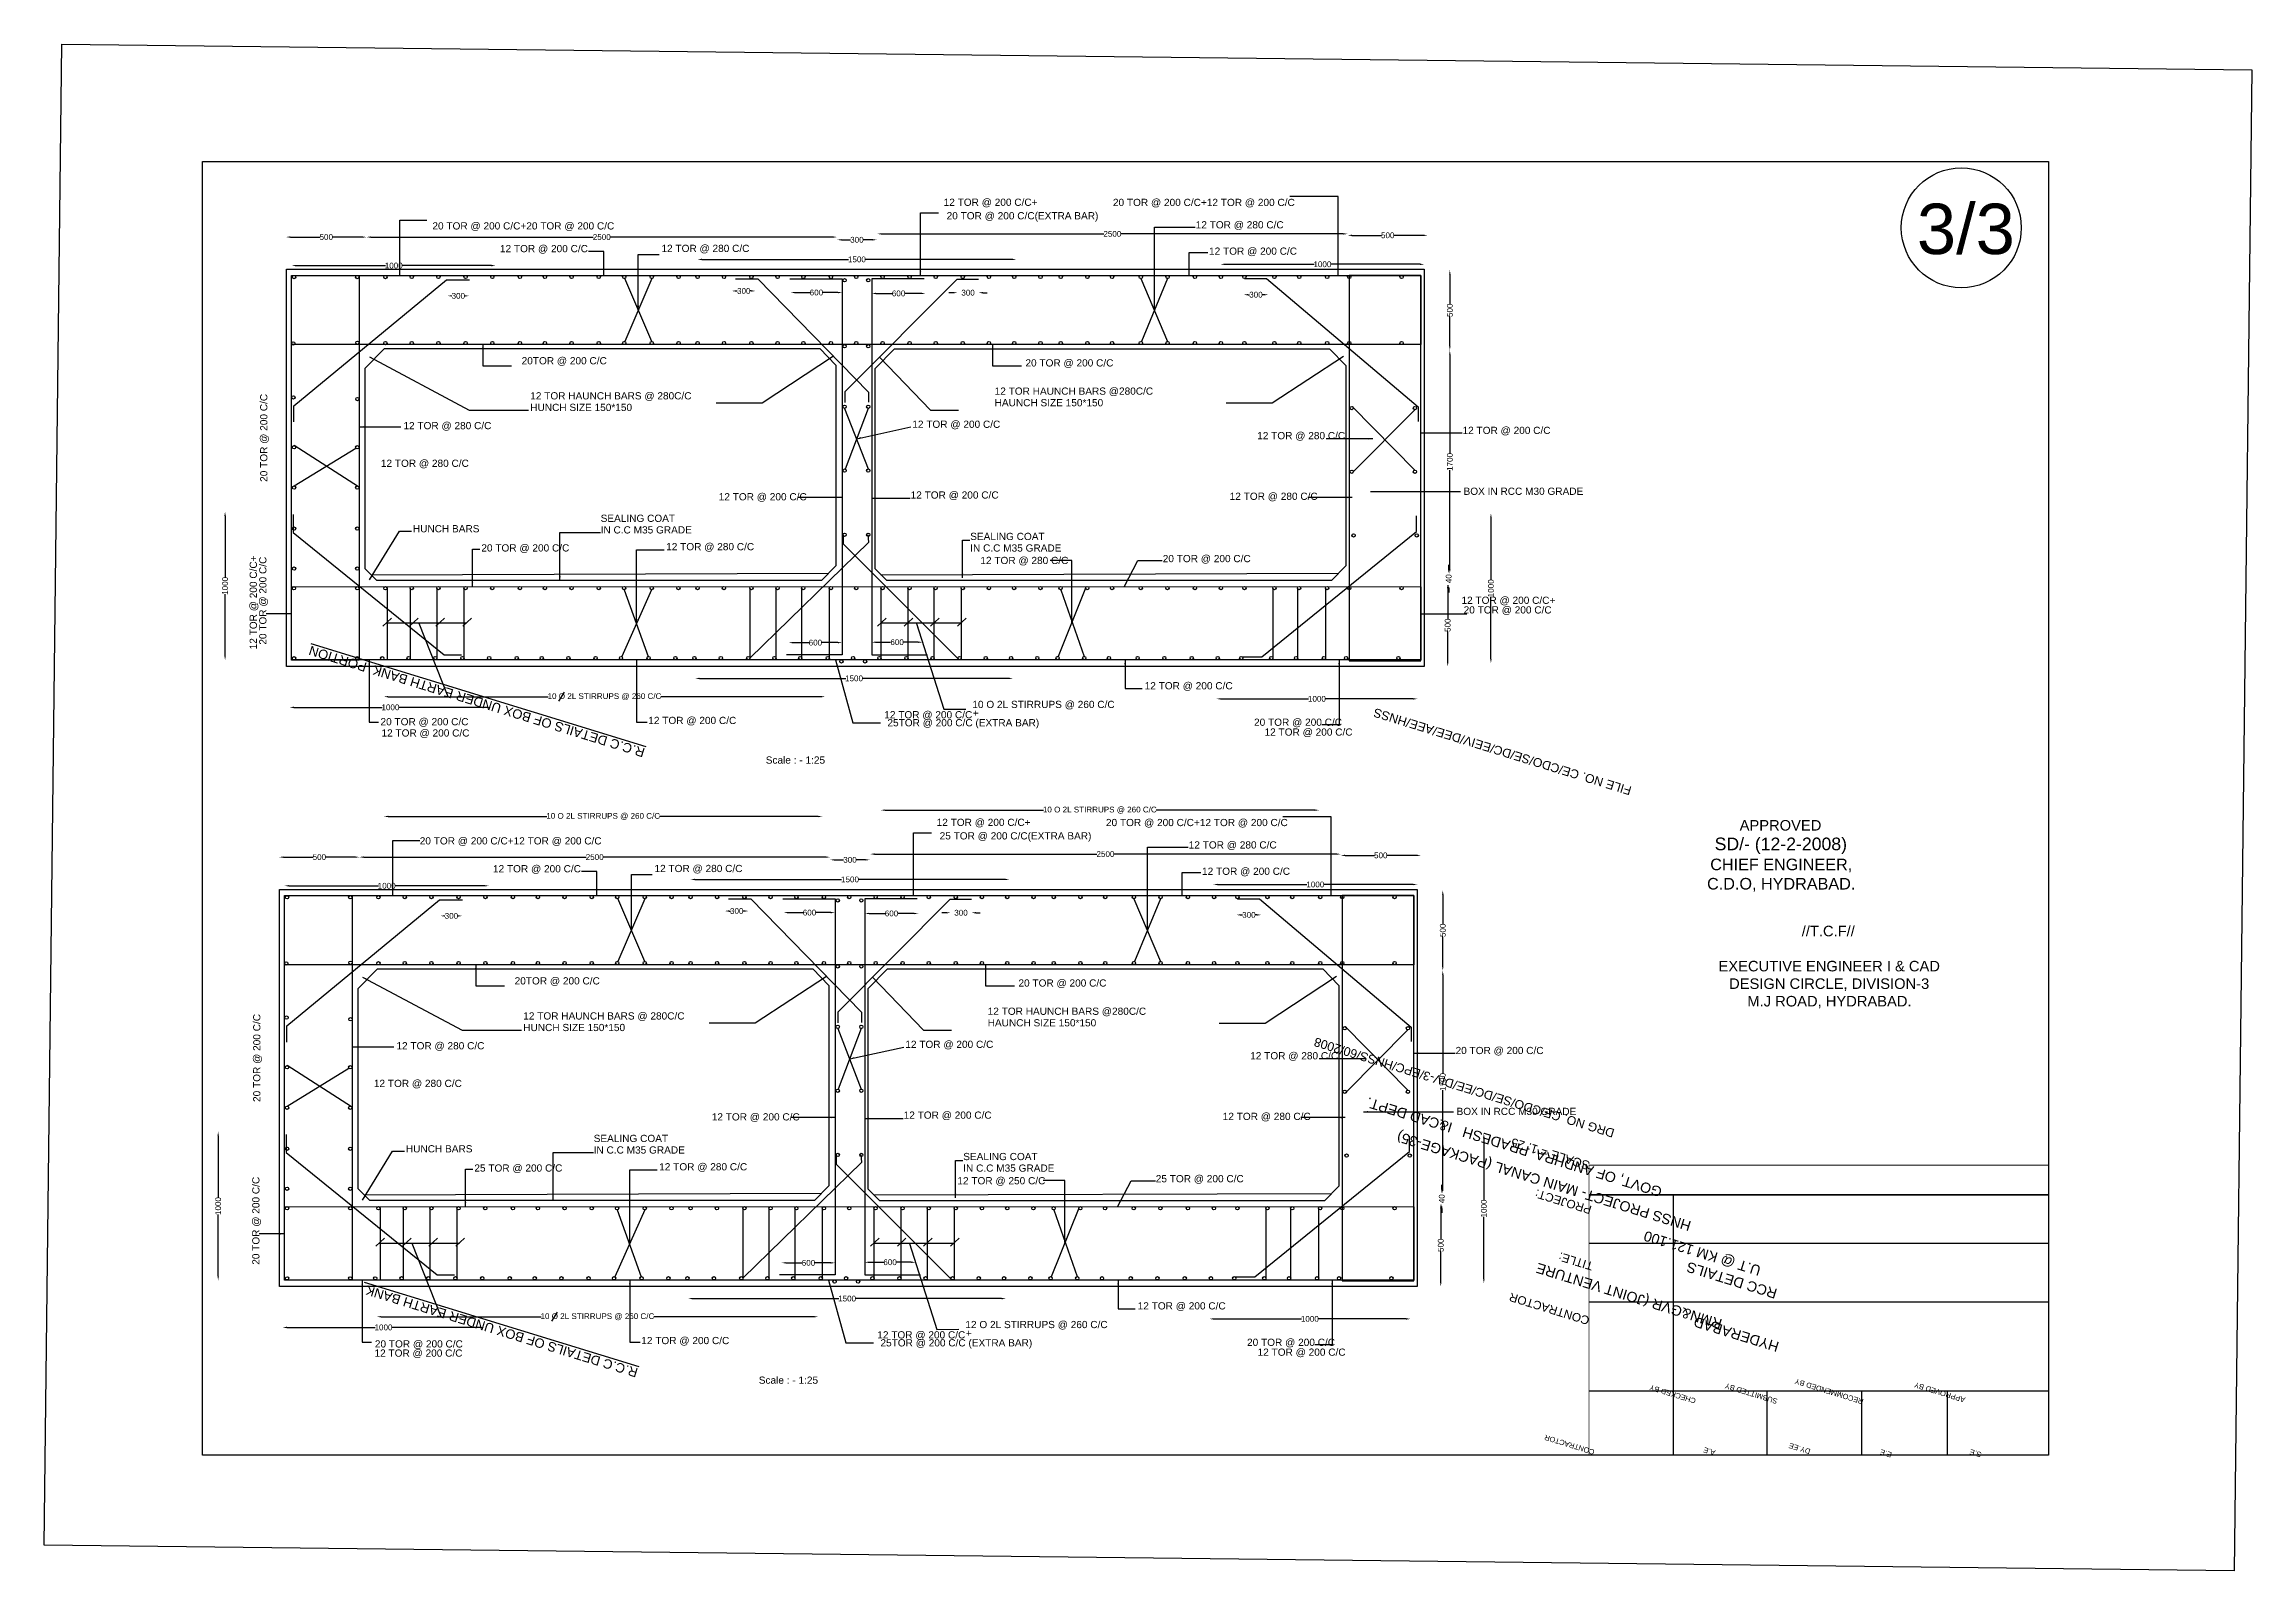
# Model space of a CAD drawing. Header units: millimetres. Extents: x 15950 to 31264, y 6093 to 16686.
import ezdxf

# ---------------------------------------------------------------- set-up
doc = ezdxf.new("R2010")
doc.units = ezdxf.units.MM
doc.header["$MEASUREMENT"] = 0
for name, color, linetype in [('DWG', 7, 'Continuous'), ('TEXT', 7, 'Continuous'), ('TXT', 7, 'Continuous'), ('TXT @ 1', 7, 'Continuous')]:
    doc.layers.add(name, color=color, linetype=linetype)
doc.styles.add('Notes', font='arial.ttf', dxfattribs={"height": 0.1})
doc.styles.get("Standard").update_dxf_attribs({"font": 'arial.ttf'})
doc.dimstyles.new('Civil', dxfattribs={"dimtxt": 40, "dimasz": 30, "dimexe": 0.1, "dimexo": 0.0625, "dimgap": 0.09, "dimtad": 0, "dimdec": 0, "dimzin": 12, "dimdsep": 46, "dimtxsty": 'Standard', "dimcen": 0.1, "dimse1": 1, "dimse2": 1, "dimaunit": 1, "dimadec": 5, "dimazin": 2, "dimtfac": 1, "dimtdec": 0, "dimtofl": 0, "dimtmove": 0, "dimatfit": 3, "dimfxl": 1, "dimfrac": 1, "dimtolj": 1, "dimtzin": 0, "dimarcsym": 0})
picture_1 = doc.add_image_def('image1.jpg', size_in_pixel=(4808, 3296))

msp = doc.modelspace()

# ---------------------------------------------------------------- texts
at = {"layer": 'TEXT'}
for s, p in [('12 TOR @ 200 C/C+', (22189.6, 15563.7)), ('20 TOR @ 200 C/C(EXTRA BAR)', (22210.2, 15470)), ('20 TOR @ 200 C/C+12 TOR @ 200 C/C', (23363.9, 15562.5)), ('20 TOR @ 200 C/C+20 TOR @ 200 C/C', (18643.3, 15399.6)), ('12 TOR @ 280 C/C', (23938, 15407.1)), ('12 TOR @ 200 C/C', (19111.7, 15241.8)), ('12 TOR @ 280 C/C', (20232.2, 15243.6)), ('12 TOR @ 200 C/C', (24030.5, 15224.4)), ('20TOR @ 200 C/C', (19262.1, 14464)), ('20 TOR @ 200 C/C', (22757, 14449.1)), ('12 TOR HAUNCH BARS @ 280C/C', (19321.9, 14220.6)), ('12 TOR HAUNCH BARS @280C/C', (22543.5, 14253.2)), ('HUNCH SIZE 150*150', (19321.9, 14140.3)), ('HAUNCH SIZE 150*150', (22543.5, 14172.9)), ('12 TOR @ 280 C/C', (18442.2, 14013.7)), ('12 TOR @ 200 C/C', (21972.2, 14023.5)), ('12 TOR @ 280 C/C', (24364.6, 13944.3)), ('12 TOR @ 200 C/C', (25789.1, 13980.8)), ('12 TOR @ 280 C/C', (18285.7, 13752.6)), ('12 TOR @ 200 C/C', (20629.4, 13520.4)), ('12 TOR @ 200 C/C', (21960.6, 13532.4)), ('12 TOR @ 280 C/C', (24173.9, 13523.7)), ('BOX IN RCC M30 GRADE', (25796.1, 13558.4)), ('HUNCH BARS', (18507.7, 13298.7)), ('SEALING COAT ', (19810.3, 13370.8)), ('IN C.C M35 GRADE', (19810.3, 13290.5)), ('20 TOR @ 200 C/C', (18982.7, 13165.4)), ('12 TOR @ 280 C/C', (20264.8, 13174)), ('SEALING COAT', (22373.9, 13245.1)), ('IN C.C M35 GRADE', (22373.9, 13164.8)), ('12 TOR @ 280 C/C', (22444.4, 13078.4)), ('20 TOR @ 200 C/C', (23709.4, 13091.3)), ('12 TOR @ 200 C/C+', (25781.7, 12802)), ('20 TOR @ 200 C/C', (25796.7, 12735.3)), ('12 TOR @ 200 C/C', (23584, 12209)), ('10 O 2L STIRRUPS @ 260 C/C', (22388.8, 12079.5)), ('20 TOR @ 200 C/C', (18283.3, 11959.6)), ('12 TOR @ 200 C/C', (20140.7, 11968.4)), ('12 TOR @ 200 C/C', (21777.8, 12008)), ('25TOR @ 200 C/C (EXTRA BAR)', (21799.7, 11952.5)), ('+', (22391.8, 12019.7)), ('20 TOR @ 200 C/C', (24342.7, 11956.1)), ('12 TOR @ 200 C/C', (18290, 11881.4)), ('12 TOR @ 200 C/C', (24415.8, 11887.8)), ('Scale : - 1:25', (20955.6, 11693.5)), ('20 TOR @ 200 C/C+12 TOR @ 200 C/C', (18555.4, 11132.9)), ('12 TOR @ 200 C/C+', (22141.2, 11261.3)), ('25 TOR @ 200 C/C(EXTRA BAR)', (22161.8, 11167.6)), ('20 TOR @ 200 C/C+12 TOR @ 200 C/C', (23315.5, 11260.1)), ('12 TOR @ 280 C/C', (23889.6, 11104.7)), ('12 TOR @ 200 C/C', (19063.3, 10939.4)), ('12 TOR @ 280 C/C', (20183.8, 10941.2)), ('12 TOR @ 200 C/C', (23982.1, 10922)), ('20TOR @ 200 C/C', (19213.7, 10161.6)), ('20 TOR @ 200 C/C', (22708.6, 10146.7)), ('12 TOR HAUNCH BARS @ 280C/C', (19273.5, 9918.2)), ('12 TOR HAUNCH BARS @280C/C', (22495.1, 9950.8)), ('HUNCH SIZE 150*150', (19273.5, 9837.9)), ('HAUNCH SIZE 150*150', (22495.1, 9870.5)), ('12 TOR @ 280 C/C', (18393.8, 9711.3)), ('12 TOR @ 200 C/C', (21923.8, 9721.1)), ('12 TOR @ 280 C/C', (24316.2, 9641.9)), ('20 TOR @ 200 C/C', (25740.7, 9678.4)), ('12 TOR @ 280 C/C', (18237.3, 9450.2)), ('12 TOR @ 200 C/C', (20581, 9218)), ('12 TOR @ 200 C/C', (21912.2, 9230)), ('12 TOR @ 280 C/C', (24125.5, 9221.3)), ('BOX IN RCC M30 GRADE', (25747.7, 9256)), ('HUNCH BARS', (18459.3, 8996.3)), ('SEALING COAT ', (19761.9, 9068.4)), ('IN C.C M35 GRADE', (19761.9, 8988.1)), ('25 TOR @ 200 C/C', (18934.3, 8863)), ('12 TOR @ 280 C/C', (20216.4, 8871.6)), ('SEALING COAT', (22325.5, 8942.7)), ('IN C.C M35 GRADE', (22325.5, 8862.4)), ('12 TOR @ 250 C/C', (22284.9, 8774.9)), ('25 TOR @ 200 C/C', (23661, 8788.9)), ('12 O 2L STIRRUPS @ 260 C/C', (22340.4, 7777.1)), ('12 TOR @ 200 C/C', (23535.6, 7906.6)), ('20 TOR @ 200 C/C', (18244.2, 7642.7)), ('12 TOR @ 200 C/C', (20092.3, 7666)), ('12 TOR @ 200 C/C', (21729.4, 7705.5)), ('25TOR @ 200 C/C (EXTRA BAR)', (21751.3, 7650.1)), ('+', (22343.4, 7717.3)), ('20 TOR @ 200 C/C', (24294.3, 7653.7)), ('12 TOR @ 200 C/C', (18241.6, 7579)), ('12 TOR @ 200 C/C', (24367.4, 7585.4)), ('Scale : - 1:25', (20907.2, 7391.1))]:
    msp.add_text(s, height=50, dxfattribs=at).set_placement(p)
for s, p in [('20 TOR @ 200 C/C', (17498.3, 13648.7)), ('12 TOR @ 200 C/C+', (17425.8, 12486.7)), ('20 TOR @ 200 C/C', (17491.9, 12519.1)), ('20 TOR @ 200 C/C', (17449.9, 9346.3)), ('20 TOR @ 200 C/C', (17443.5, 8216.7))]:
    msp.add_text(s, height=50, rotation=90, dxfattribs=at).set_placement(p)
at = {"layer": 'TXT @ 1', "style": 'Notes'}
for s, height, p in [('%%UR.C.C DETAILS OF BOX UNDER EARTH BANK  PORTION', 64.851, (20122.8, 11798.3)), ('FILE NO. CE/CDO/SE/DC/EEIV/DEE/AEE/HNSS', 61.004, (26966.3, 11531.6)), ('DRG NO. CE/CDO/SE/DC/EE/DIV-3/EPC/HNSS/60/2008', 61.004, (26848.2, 9155.9)), ('GOVT, OF ANDHRA  PRADESH   I&CAD DEPT.', 70.277, (27179.3, 8751.6)), ('HNSS PROJECT- MAIN CANAL (PACKAGE-35)', 70.277, (27380.2, 8516.6)), ('SCALE = 1: 25', 61.004, (26678, 8931.4)), ('PROJECT:', 58.56, (26689.7, 8622.7)), ('U.T @ KM 121.100', 70.277, (27864.5, 8206.1)), ('TITLE:', 58.56, (26700.7, 8231.8)), ('RMN&GVR (JOINT VENTURE', 70.277, (27595.5, 7836.7)), ('RCC DETAILS ', 70.277, (27977.4, 8047.1)), ('%%UR.C.C DETAILS OF BOX UNDER EARTH BANK ', 64.851, (20074.4, 7495.9)), ('CONTRACTOR', 58.56, (26675.1, 7854.2)), ('HYDERABAD', 70.28, (27990.2, 7678.1)), ('CHECKED BY', 36.6, (27411.3, 7287.4)), ('SUBMITTED BY', 36.602, (27977.5, 7285.1)), ('RECOMMENDED BY', 36.602, (28573.5, 7282.6)), ('APPROVED BY', 36.602, (29279.4, 7294.8)), ('CONTRACTOR', 36.6, (26708.5, 6932.3)), ('A.E', 36.6, (27545.7, 6927.8)), ('DY.EE', 36.6, (28205.5, 6936.8)), ('E.E', 36.6, (28770.4, 6913.6)), ('S.E', 36.6, (29392.2, 6914.2))]:
    msp.add_text(s, height=height, rotation=162.91013, dxfattribs=at).set_placement(p)
at = {"layer": 'TXT @ 1', "attachment_point": 1, "style": 'Notes'}
for s, insert, char_height, width in [('\\pi-271.27;3/3', (29212.1, 15578.9), 350, 94.429), ('\\pi600.87;APPROVED\\P\\pi427.36;{\\H1.2x;SD/- (12-2-2008)\\P\\pi396.86;\\H0.91667x;CHIEF ENGINEER, \\P\\pi374.92;C.D.O, HYDRABAD.}', (27110.5, 11302.2), 73.01, 1763.102), ('\\pi697.41;//T.C.F// \\P\\pi881.55;\\P\\pi120.35;EXECUTIVE ENGINEER I & CAD \\P\\pi193.54;DESIGN CIRCLE, DIVISION-3\\P\\pi320.23;M.J ROAD, HYDRABAD.', (27444.6, 10568.7), 73.01, 1763.102)]:
    msp.add_mtext(s, dxfattribs=dict(at, insert=insert, char_height=char_height, width=width))

# ---------------------------------------------------------------- blocks, each defined once
blk = doc.blocks.new('*D49')
at = {"layer": 'Defpoints', "color": 0, "transparency": 16777216}
for p in [(17628, 15345), (18186, 15347), (18186, 15345)]:
    blk.add_point(p, dxfattribs=at)
at = {"layer": 'TEXT', "color": 0, "lineweight": -2, "transparency": 16777216}
for p, q in [((17658, 15347), (17863, 15347)), ((18156, 15347), (17951, 15347))]:
    blk.add_line(p, q, dxfattribs=at)
at = {"layer": 'TEXT', "color": 0, "transparency": 16777216}
for points in [[(17658, 15352), (17658, 15342), (17628, 15347)], [(18156, 15352), (18156, 15342), (18186, 15347)]]:
    blk.add_solid(points, dxfattribs=at)
at = {"layer": 'TEXT', "color": 0, "transparency": 16777216, "insert": (17907, 15347), "char_height": 40, "attachment_point": 5}
blk.add_mtext('\\A1;500', dxfattribs=at)
blk = doc.blocks.new('*D50')
at = {"layer": 'Defpoints', "color": 0, "transparency": 16777216}
for p in [(18186, 15329), (21450, 15347), (21450, 15329)]:
    blk.add_point(p, dxfattribs=at)
at = {"layer": 'TEXT', "color": 0, "lineweight": -2, "transparency": 16777216}
for p, q in [((18216, 15347), (19758, 15347)), ((21420, 15347), (19878, 15347))]:
    blk.add_line(p, q, dxfattribs=at)
at = {"layer": 'TEXT', "color": 0, "transparency": 16777216}
for points in [[(18216, 15352), (18216, 15342), (18186, 15347)], [(21420, 15352), (21420, 15342), (21450, 15347)]]:
    blk.add_solid(points, dxfattribs=at)
at = {"layer": 'TEXT', "color": 0, "transparency": 16777216, "insert": (19818, 15347), "char_height": 40, "attachment_point": 5}
blk.add_mtext('\\A1;2500', dxfattribs=at)
blk = doc.blocks.new('*D51')
at = {"layer": 'Defpoints', "color": 0, "transparency": 16777216}
for p in [(20483, 15197), (22694, 15197), (22694, 15192)]:
    blk.add_point(p, dxfattribs=at)
at = {"layer": 'TEXT', "color": 0, "lineweight": -2, "transparency": 16777216}
for p, q in [((20513, 15192), (21530, 15192)), ((22664, 15192), (21646, 15192))]:
    blk.add_line(p, q, dxfattribs=at)
at = {"layer": 'TEXT', "color": 0, "transparency": 16777216}
for points in [[(20513, 15197), (20513, 15187), (20483, 15192)], [(22664, 15197), (22664, 15187), (22694, 15192)]]:
    blk.add_solid(points, dxfattribs=at)
at = {"layer": 'TEXT', "color": 0, "transparency": 16777216, "insert": (21588, 15192), "char_height": 40, "attachment_point": 5}
blk.add_mtext('\\A1;1500', dxfattribs=at)
blk = doc.blocks.new('*D52')
at = {"layer": 'Defpoints', "color": 0, "transparency": 16777216}
for p in [(21450, 15329), (21726, 15329), (21726, 15328)]:
    blk.add_point(p, dxfattribs=at)
at = {"layer": 'TEXT', "color": 0, "lineweight": -2, "transparency": 16777216}
for p, q in [((21480, 15328), (21544, 15328)), ((21696, 15328), (21632, 15328))]:
    blk.add_line(p, q, dxfattribs=at)
at = {"layer": 'TEXT', "color": 0, "transparency": 16777216}
for points in [[(21480, 15333), (21480, 15323), (21450, 15328)], [(21696, 15333), (21696, 15323), (21726, 15328)]]:
    blk.add_solid(points, dxfattribs=at)
at = {"layer": 'TEXT', "color": 0, "transparency": 16777216, "insert": (21588, 15328), "char_height": 40, "attachment_point": 5}
blk.add_mtext('\\A1;300', dxfattribs=at)
blk = doc.blocks.new('*D53')
at = {"layer": 'Defpoints', "color": 0, "transparency": 16777216}
for p in [(21729, 15328), (24992, 15369), (24992, 15328)]:
    blk.add_point(p, dxfattribs=at)
at = {"layer": 'TEXT', "color": 0, "lineweight": -2, "transparency": 16777216}
for p, q in [((21759, 15369), (23300, 15369)), ((24962, 15369), (23420, 15369))]:
    blk.add_line(p, q, dxfattribs=at)
at = {"layer": 'TEXT', "color": 0, "transparency": 16777216}
for points in [[(21759, 15374), (21759, 15364), (21729, 15369)], [(24962, 15374), (24962, 15364), (24992, 15369)]]:
    blk.add_solid(points, dxfattribs=at)
at = {"layer": 'TEXT', "color": 0, "transparency": 16777216, "insert": (23360, 15369), "char_height": 40, "attachment_point": 5}
blk.add_mtext('\\A1;2500', dxfattribs=at)
blk = doc.blocks.new('*D54')
at = {"layer": 'Defpoints', "color": 0, "transparency": 16777216}
for p in [(24992, 15369), (25548, 15369), (25548, 15359)]:
    blk.add_point(p, dxfattribs=at)
at = {"layer": 'TEXT', "color": 0, "lineweight": -2, "transparency": 16777216}
for p, q in [((25022, 15359), (25226, 15359)), ((25518, 15359), (25314, 15359))]:
    blk.add_line(p, q, dxfattribs=at)
at = {"layer": 'TEXT', "color": 0, "transparency": 16777216}
for points in [[(25022, 15364), (25022, 15354), (24992, 15359)], [(25518, 15364), (25518, 15354), (25548, 15359)]]:
    blk.add_solid(points, dxfattribs=at)
at = {"layer": 'TEXT', "color": 0, "transparency": 16777216, "insert": (25270, 15359), "char_height": 40, "attachment_point": 5}
blk.add_mtext('\\A1;500', dxfattribs=at)
blk = doc.blocks.new('*D55')
at = {"layer": 'Defpoints', "color": 0, "transparency": 16777216}
for p in [(20720, 14974), (20885, 14974), (20885, 14973)]:
    blk.add_point(p, dxfattribs=at)
at = {"layer": 'TEXT', "color": 0, "lineweight": -2, "transparency": 16777216}
for p, q in [((20750, 14973), (20758, 14973)), ((20855, 14973), (20847, 14973))]:
    blk.add_line(p, q, dxfattribs=at)
at = {"layer": 'TEXT', "color": 0, "transparency": 16777216}
for points in [[(20750, 14978), (20750, 14968), (20720, 14973)], [(20855, 14978), (20855, 14968), (20885, 14973)]]:
    blk.add_solid(points, dxfattribs=at)
at = {"layer": 'TEXT', "color": 0, "transparency": 16777216, "insert": (20803, 14973), "char_height": 40, "attachment_point": 5}
blk.add_mtext('\\A1;300', dxfattribs=at)
blk = doc.blocks.new('*D56')
at = {"layer": 'Defpoints', "color": 0, "transparency": 16777216}
for p in [(21129, 14962), (21486, 14962), (21486, 14962)]:
    blk.add_point(p, dxfattribs=at)
at = {"layer": 'TEXT', "color": 0, "lineweight": -2, "transparency": 16777216}
for p, q in [((21159, 14962), (21263, 14962)), ((21456, 14962), (21352, 14962))]:
    blk.add_line(p, q, dxfattribs=at)
at = {"layer": 'TEXT', "color": 0, "transparency": 16777216}
for points in [[(21159, 14967), (21159, 14957), (21129, 14962)], [(21456, 14967), (21456, 14957), (21486, 14962)]]:
    blk.add_solid(points, dxfattribs=at)
at = {"layer": 'TEXT', "color": 0, "transparency": 16777216, "insert": (21307, 14962), "char_height": 40, "attachment_point": 5}
blk.add_mtext('\\A1;600', dxfattribs=at)
blk = doc.blocks.new('*D57')
at = {"layer": 'Defpoints', "color": 0, "transparency": 16777216}
for p in [(21690, 14957), (22063, 14957), (22063, 14956)]:
    blk.add_point(p, dxfattribs=at)
at = {"layer": 'TEXT', "color": 0, "lineweight": -2, "transparency": 16777216}
for p, q in [((21720, 14956), (21832, 14956)), ((22033, 14956), (21921, 14956))]:
    blk.add_line(p, q, dxfattribs=at)
at = {"layer": 'TEXT', "color": 0, "transparency": 16777216}
for points in [[(21720, 14961), (21720, 14951), (21690, 14956)], [(22033, 14961), (22033, 14951), (22063, 14956)]]:
    blk.add_solid(points, dxfattribs=at)
at = {"layer": 'TEXT', "color": 0, "transparency": 16777216, "insert": (21877, 14956), "char_height": 40, "attachment_point": 5}
blk.add_mtext('\\A1;600', dxfattribs=at)
blk = doc.blocks.new('*D58')
at = {"layer": 'Defpoints', "color": 0, "transparency": 16777216}
for p in [(22286, 14959), (22432, 14961), (22432, 14959)]:
    blk.add_point(p, dxfattribs=at)
at = {"layer": 'TEXT', "color": 0, "lineweight": -2, "transparency": 16777216}
for p, q in [((22256, 14961), (22226, 14961)), ((22462, 14961), (22492, 14961))]:
    blk.add_line(p, q, dxfattribs=at)
at = {"layer": 'TEXT', "color": 0, "transparency": 16777216}
for points in [[(22256, 14966), (22256, 14956), (22286, 14961)], [(22462, 14966), (22462, 14956), (22432, 14961)]]:
    blk.add_solid(points, dxfattribs=at)
at = {"layer": 'TEXT', "color": 0, "transparency": 16777216, "insert": (22359, 14961), "char_height": 40, "attachment_point": 5}
blk.add_mtext('\\A1;300', dxfattribs=at)
blk = doc.blocks.new('*D59')
at = {"layer": 'Defpoints', "color": 0, "transparency": 16777216}
for p in [(24271, 14950), (24441, 14950), (24441, 14947)]:
    blk.add_point(p, dxfattribs=at)
at = {"layer": 'TEXT', "color": 0, "lineweight": -2, "transparency": 16777216}
for p, q in [((24301, 14947), (24311, 14947)), ((24411, 14947), (24400, 14947))]:
    blk.add_line(p, q, dxfattribs=at)
at = {"layer": 'TEXT', "color": 0, "transparency": 16777216}
for points in [[(24301, 14952), (24301, 14942), (24271, 14947)], [(24411, 14952), (24411, 14942), (24441, 14947)]]:
    blk.add_solid(points, dxfattribs=at)
at = {"layer": 'TEXT', "color": 0, "transparency": 16777216, "insert": (24356, 14947), "char_height": 40, "attachment_point": 5}
blk.add_mtext('\\A1;300', dxfattribs=at)
blk = doc.blocks.new('*D60')
at = {"layer": 'Defpoints', "color": 0, "transparency": 16777216}
for p in [(24110, 15152), (25524, 15158), (25524, 15152)]:
    blk.add_point(p, dxfattribs=at)
at = {"layer": 'TEXT', "color": 0, "lineweight": -2, "transparency": 16777216}
for p, q in [((24140, 15158), (24759, 15158)), ((25494, 15158), (24874, 15158))]:
    blk.add_line(p, q, dxfattribs=at)
at = {"layer": 'TEXT', "color": 0, "transparency": 16777216}
for points in [[(24140, 15163), (24140, 15153), (24110, 15158)], [(25494, 15163), (25494, 15153), (25524, 15158)]]:
    blk.add_solid(points, dxfattribs=at)
at = {"layer": 'TEXT', "color": 0, "transparency": 16777216, "insert": (24817, 15158), "char_height": 40, "attachment_point": 5}
blk.add_mtext('\\A1;1000', dxfattribs=at)
blk = doc.blocks.new('*D61')
at = {"layer": 'Defpoints', "color": 0, "transparency": 16777216}
for p in [(25697, 15118), (25701, 15118), (25697, 14561)]:
    blk.add_point(p, dxfattribs=at)
at = {"layer": 'TEXT', "color": 0, "lineweight": -2, "transparency": 16777216}
for p, q in [((25701, 15088), (25701, 14883)), ((25701, 14591), (25701, 14795))]:
    blk.add_line(p, q, dxfattribs=at)
at = {"layer": 'TEXT', "color": 0, "transparency": 16777216}
for points in [[(25696, 15088), (25706, 15088), (25701, 15118)], [(25696, 14591), (25706, 14591), (25701, 14561)]]:
    blk.add_solid(points, dxfattribs=at)
at = {"layer": 'TEXT', "color": 0, "transparency": 16777216, "insert": (25701, 14839), "char_height": 40, "attachment_point": 5, "rotation": 90}
blk.add_mtext('\\A1;500', dxfattribs=at)
blk = doc.blocks.new('*D62')
at = {"layer": 'Defpoints', "color": 0, "transparency": 16777216}
for p in [(25701, 14561), (25701, 13014), (25701, 13014)]:
    blk.add_point(p, dxfattribs=at)
at = {"layer": 'TEXT', "color": 0, "lineweight": -2, "transparency": 16777216}
for p, q in [((25701, 14531), (25701, 13845)), ((25701, 13044), (25701, 13730))]:
    blk.add_line(p, q, dxfattribs=at)
at = {"layer": 'TEXT', "color": 0, "transparency": 16777216}
for points in [[(25696, 14531), (25706, 14531), (25701, 14561)], [(25696, 13044), (25706, 13044), (25701, 13014)]]:
    blk.add_solid(points, dxfattribs=at)
at = {"layer": 'TEXT', "color": 0, "transparency": 16777216, "insert": (25701, 13787), "char_height": 40, "attachment_point": 5, "rotation": 90}
blk.add_mtext('\\A1;1700', dxfattribs=at)
blk = doc.blocks.new('*D63')
at = {"layer": 'Defpoints', "color": 0, "transparency": 16777216}
for p in [(25693, 12940), (25701, 13014), (25701, 12940)]:
    blk.add_point(p, dxfattribs=at)
at = {"layer": 'TEXT', "color": 0, "lineweight": -2, "transparency": 16777216}
for p, q in [((25693, 13044), (25693, 13074)), ((25693, 12910), (25693, 12880))]:
    blk.add_line(p, q, dxfattribs=at)
at = {"layer": 'TEXT', "color": 0, "transparency": 16777216}
for points in [[(25688, 13044), (25698, 13044), (25693, 13014)], [(25688, 12910), (25698, 12910), (25693, 12940)]]:
    blk.add_solid(points, dxfattribs=at)
at = {"layer": 'TEXT', "color": 0, "transparency": 16777216, "insert": (25693, 12977), "char_height": 40, "attachment_point": 5, "rotation": 90}
blk.add_mtext('\\A1;40', dxfattribs=at)
blk = doc.blocks.new('*D64')
at = {"layer": 'Defpoints', "color": 0, "transparency": 16777216}
for p in [(25693, 12940), (25686, 12368), (25693, 12368)]:
    blk.add_point(p, dxfattribs=at)
at = {"layer": 'TEXT', "color": 0, "lineweight": -2, "transparency": 16777216}
for p, q in [((25686, 12910), (25686, 12698)), ((25686, 12398), (25686, 12610))]:
    blk.add_line(p, q, dxfattribs=at)
at = {"layer": 'TEXT', "color": 0, "transparency": 16777216}
for points in [[(25681, 12910), (25691, 12910), (25686, 12940)], [(25681, 12398), (25691, 12398), (25686, 12368)]]:
    blk.add_solid(points, dxfattribs=at)
at = {"layer": 'TEXT', "color": 0, "transparency": 16777216, "insert": (25686, 12654), "char_height": 40, "attachment_point": 5, "rotation": 90}
blk.add_mtext('\\A1;500', dxfattribs=at)
blk = doc.blocks.new('*D65')
at = {"layer": 'Defpoints', "color": 0, "transparency": 16777216}
for p in [(25999, 13430), (25986, 12390), (25999, 12390)]:
    blk.add_point(p, dxfattribs=at)
at = {"layer": 'TEXT', "color": 0, "lineweight": -2, "transparency": 16777216}
for p, q in [((25986, 13400), (25986, 12968)), ((25986, 12420), (25986, 12852))]:
    blk.add_line(p, q, dxfattribs=at)
at = {"layer": 'TEXT', "color": 0, "transparency": 16777216}
for points in [[(25981, 13400), (25991, 13400), (25986, 13430)], [(25981, 12420), (25991, 12420), (25986, 12390)]]:
    blk.add_solid(points, dxfattribs=at)
at = {"layer": 'TEXT', "color": 0, "transparency": 16777216, "insert": (25986, 12910), "char_height": 40, "attachment_point": 5, "rotation": 90}
blk.add_mtext('\\A1;1000', dxfattribs=at)
blk = doc.blocks.new('*D66')
at = {"layer": 'Defpoints', "color": 0, "transparency": 16777216}
for p in [(24082, 12151), (25476, 12151), (25476, 12143)]:
    blk.add_point(p, dxfattribs=at)
at = {"layer": 'TEXT', "color": 0, "lineweight": -2, "transparency": 16777216}
for p, q in [((24112, 12143), (24721, 12143)), ((25446, 12143), (24837, 12143))]:
    blk.add_line(p, q, dxfattribs=at)
at = {"layer": 'TEXT', "color": 0, "transparency": 16777216}
for points in [[(24112, 12148), (24112, 12138), (24082, 12143)], [(25446, 12148), (25446, 12138), (25476, 12143)]]:
    blk.add_solid(points, dxfattribs=at)
at = {"layer": 'TEXT', "color": 0, "transparency": 16777216, "insert": (24779, 12143), "char_height": 40, "attachment_point": 5}
blk.add_mtext('\\A1;1000', dxfattribs=at)
blk = doc.blocks.new('*D67')
at = {"layer": 'Defpoints', "color": 0, "transparency": 16777216}
for p in [(20466, 12289), (22670, 12289), (22670, 12285)]:
    blk.add_point(p, dxfattribs=at)
at = {"layer": 'TEXT', "color": 0, "lineweight": -2, "transparency": 16777216}
for p, q in [((20496, 12285), (21510, 12285)), ((22640, 12285), (21626, 12285))]:
    blk.add_line(p, q, dxfattribs=at)
at = {"layer": 'TEXT', "color": 0, "transparency": 16777216}
for points in [[(20496, 12290), (20496, 12280), (20466, 12285)], [(22640, 12290), (22640, 12280), (22670, 12285)]]:
    blk.add_solid(points, dxfattribs=at)
at = {"layer": 'TEXT', "color": 0, "transparency": 16777216, "insert": (21568, 12285), "char_height": 40, "attachment_point": 5}
blk.add_mtext('\\A1;1500', dxfattribs=at)
blk = doc.blocks.new('*D68')
at = {"layer": 'Defpoints', "color": 0, "transparency": 16777216}
for p in [(21114, 12533), (21486, 12533), (21486, 12533)]:
    blk.add_point(p, dxfattribs=at)
at = {"layer": 'TEXT', "color": 0, "lineweight": -2, "transparency": 16777216}
for p, q in [((21144, 12533), (21256, 12533)), ((21456, 12533), (21344, 12533))]:
    blk.add_line(p, q, dxfattribs=at)
at = {"layer": 'TEXT', "color": 0, "transparency": 16777216}
for points in [[(21144, 12538), (21144, 12528), (21114, 12533)], [(21456, 12538), (21456, 12528), (21486, 12533)]]:
    blk.add_solid(points, dxfattribs=at)
at = {"layer": 'TEXT', "color": 0, "transparency": 16777216, "insert": (21300, 12533), "char_height": 40, "attachment_point": 5}
blk.add_mtext('\\A1;600', dxfattribs=at)
blk = doc.blocks.new('*D69')
at = {"layer": 'Defpoints', "color": 0, "transparency": 16777216}
for p in [(21690, 12533), (22043, 12536), (22043, 12536)]:
    blk.add_point(p, dxfattribs=at)
at = {"layer": 'TEXT', "color": 0, "lineweight": -2, "transparency": 16777216}
for p, q in [((21720, 12536), (21822, 12536)), ((22013, 12536), (21911, 12536))]:
    blk.add_line(p, q, dxfattribs=at)
at = {"layer": 'TEXT', "color": 0, "transparency": 16777216}
for points in [[(21720, 12541), (21720, 12531), (21690, 12536)], [(22013, 12541), (22013, 12531), (22043, 12536)]]:
    blk.add_solid(points, dxfattribs=at)
at = {"layer": 'TEXT', "color": 0, "transparency": 16777216, "insert": (21867, 12536), "char_height": 40, "attachment_point": 5}
blk.add_mtext('\\A1;600', dxfattribs=at)
blk = doc.blocks.new('*D70')
at = {"layer": 'Defpoints', "color": 0, "transparency": 16777216}
for p in [(18306, 12155), (21368, 12158), (21368, 12155)]:
    blk.add_point(p, dxfattribs=at)
at = {"layer": 'TEXT', "color": 0, "lineweight": -2, "transparency": 16777216}
for p, q in [((18336, 12158), (19446, 12158)), ((21338, 12158), (20228, 12158))]:
    blk.add_line(p, q, dxfattribs=at)
at = {"layer": 'TEXT', "color": 0, "transparency": 16777216}
for points in [[(18336, 12163), (18336, 12153), (18306, 12158)], [(21338, 12163), (21338, 12153), (21368, 12158)]]:
    blk.add_solid(points, dxfattribs=at)
at = {"layer": 'TEXT', "color": 0, "transparency": 16777216, "insert": (19837, 12158), "char_height": 40, "attachment_point": 5}
blk.add_mtext('\\A1;10 O 2L STIRRUPS @ 260 C/C', dxfattribs=at)
blk = doc.blocks.new('*D71')
at = {"layer": 'Defpoints', "color": 0, "transparency": 16777216}
for p in [(17652, 12084), (17652, 12082), (19053, 12082)]:
    blk.add_point(p, dxfattribs=at)
at = {"layer": 'TEXT', "color": 0, "lineweight": -2, "transparency": 16777216}
for p, q in [((17682, 12084), (18295, 12084)), ((19023, 12084), (18410, 12084))]:
    blk.add_line(p, q, dxfattribs=at)
at = {"layer": 'TEXT', "color": 0, "transparency": 16777216}
for points in [[(17682, 12089), (17682, 12079), (17652, 12084)], [(19023, 12089), (19023, 12079), (19053, 12084)]]:
    blk.add_solid(points, dxfattribs=at)
at = {"layer": 'TEXT', "color": 0, "transparency": 16777216, "insert": (18352, 12084), "char_height": 40, "attachment_point": 5}
blk.add_mtext('\\A1;1000', dxfattribs=at)
blk = doc.blocks.new('*D72')
at = {"layer": 'Defpoints', "color": 0, "transparency": 16777216}
for p in [(17205, 13442), (17210, 13442), (17210, 12411)]:
    blk.add_point(p, dxfattribs=at)
at = {"layer": 'TEXT', "color": 0, "lineweight": -2, "transparency": 16777216}
for p, q in [((17205, 13412), (17205, 12985)), ((17205, 12441), (17205, 12869))]:
    blk.add_line(p, q, dxfattribs=at)
at = {"layer": 'TEXT', "color": 0, "transparency": 16777216}
for points in [[(17200, 13412), (17210, 13412), (17205, 13442)], [(17200, 12441), (17210, 12441), (17205, 12411)]]:
    blk.add_solid(points, dxfattribs=at)
at = {"layer": 'TEXT', "color": 0, "transparency": 16777216, "insert": (17205, 12927), "char_height": 40, "attachment_point": 5, "rotation": 90}
blk.add_mtext('\\A1;1000', dxfattribs=at)
blk = doc.blocks.new('*D73')
at = {"layer": 'Defpoints', "color": 0, "transparency": 16777216}
for p in [(18749, 14952), (18897, 14952), (18897, 14939)]:
    blk.add_point(p, dxfattribs=at)
at = {"layer": 'TEXT', "color": 0, "lineweight": -2, "transparency": 16777216}
for p, q in [((18779, 14939), (18779, 14939)), ((18867, 14939), (18867, 14939))]:
    blk.add_line(p, q, dxfattribs=at)
at = {"layer": 'TEXT', "color": 0, "transparency": 16777216}
for points in [[(18779, 14944), (18779, 14934), (18749, 14939)], [(18867, 14944), (18867, 14934), (18897, 14939)]]:
    blk.add_solid(points, dxfattribs=at)
at = {"layer": 'TEXT', "color": 0, "transparency": 16777216, "insert": (18823, 14939), "char_height": 40, "attachment_point": 5}
blk.add_mtext('\\A1;300', dxfattribs=at)
blk = doc.blocks.new('*D74')
at = {"layer": 'Defpoints', "color": 0, "transparency": 16777216}
for p in [(17667, 15149), (17667, 15145), (19083, 15145)]:
    blk.add_point(p, dxfattribs=at)
at = {"layer": 'TEXT', "color": 0, "lineweight": -2, "transparency": 16777216}
for p, q in [((17697, 15149), (18317, 15149)), ((19053, 15149), (18433, 15149))]:
    blk.add_line(p, q, dxfattribs=at)
at = {"layer": 'TEXT', "color": 0, "transparency": 16777216}
for points in [[(17697, 15154), (17697, 15144), (17667, 15149)], [(19053, 15154), (19053, 15144), (19083, 15149)]]:
    blk.add_solid(points, dxfattribs=at)
at = {"layer": 'TEXT', "color": 0, "transparency": 16777216, "insert": (18375, 15149), "char_height": 40, "attachment_point": 5}
blk.add_mtext('\\A1;1000', dxfattribs=at)
blk = doc.blocks.new('*D75')
at = {"layer": 'Defpoints', "color": 0, "transparency": 16777216}
for p in [(17580, 11043), (18137, 11045), (18137, 11043)]:
    blk.add_point(p, dxfattribs=at)
at = {"layer": 'TEXT', "color": 0, "lineweight": -2, "transparency": 16777216}
for p, q in [((17610, 11045), (17814, 11045)), ((18107, 11045), (17903, 11045))]:
    blk.add_line(p, q, dxfattribs=at)
at = {"layer": 'TEXT', "color": 0, "transparency": 16777216}
for points in [[(17610, 11050), (17610, 11040), (17580, 11045)], [(18107, 11050), (18107, 11040), (18137, 11045)]]:
    blk.add_solid(points, dxfattribs=at)
at = {"layer": 'TEXT', "color": 0, "transparency": 16777216, "insert": (17859, 11045), "char_height": 40, "attachment_point": 5}
blk.add_mtext('\\A1;500', dxfattribs=at)
blk = doc.blocks.new('*D76')
at = {"layer": 'Defpoints', "color": 0, "transparency": 16777216}
for p in [(18137, 11027), (21402, 11045), (21402, 11027)]:
    blk.add_point(p, dxfattribs=at)
at = {"layer": 'TEXT', "color": 0, "lineweight": -2, "transparency": 16777216}
for p, q in [((18167, 11045), (19709, 11045)), ((21372, 11045), (19830, 11045))]:
    blk.add_line(p, q, dxfattribs=at)
at = {"layer": 'TEXT', "color": 0, "transparency": 16777216}
for points in [[(18167, 11050), (18167, 11040), (18137, 11045)], [(21372, 11050), (21372, 11040), (21402, 11045)]]:
    blk.add_solid(points, dxfattribs=at)
at = {"layer": 'TEXT', "color": 0, "transparency": 16777216, "insert": (19769, 11045), "char_height": 40, "attachment_point": 5}
blk.add_mtext('\\A1;2500', dxfattribs=at)
blk = doc.blocks.new('*D77')
at = {"layer": 'Defpoints', "color": 0, "transparency": 16777216}
for p in [(20434, 10895), (22645, 10895), (22645, 10890)]:
    blk.add_point(p, dxfattribs=at)
at = {"layer": 'TEXT', "color": 0, "lineweight": -2, "transparency": 16777216}
for p, q in [((20464, 10890), (21482, 10890)), ((22615, 10890), (21598, 10890))]:
    blk.add_line(p, q, dxfattribs=at)
at = {"layer": 'TEXT', "color": 0, "transparency": 16777216}
for points in [[(20464, 10895), (20464, 10885), (20434, 10890)], [(22615, 10895), (22615, 10885), (22645, 10890)]]:
    blk.add_solid(points, dxfattribs=at)
at = {"layer": 'TEXT', "color": 0, "transparency": 16777216, "insert": (21540, 10890), "char_height": 40, "attachment_point": 5}
blk.add_mtext('\\A1;1500', dxfattribs=at)
blk = doc.blocks.new('*D78')
at = {"layer": 'Defpoints', "color": 0, "transparency": 16777216}
for p in [(21402, 11027), (21678, 11027), (21678, 11026)]:
    blk.add_point(p, dxfattribs=at)
at = {"layer": 'TEXT', "color": 0, "lineweight": -2, "transparency": 16777216}
for p, q in [((21432, 11026), (21495, 11026)), ((21648, 11026), (21584, 11026))]:
    blk.add_line(p, q, dxfattribs=at)
at = {"layer": 'TEXT', "color": 0, "transparency": 16777216}
for points in [[(21432, 11031), (21432, 11021), (21402, 11026)], [(21648, 11031), (21648, 11021), (21678, 11026)]]:
    blk.add_solid(points, dxfattribs=at)
at = {"layer": 'TEXT', "color": 0, "transparency": 16777216, "insert": (21540, 11026), "char_height": 40, "attachment_point": 5}
blk.add_mtext('\\A1;300', dxfattribs=at)
blk = doc.blocks.new('*D79')
at = {"layer": 'Defpoints', "color": 0, "transparency": 16777216}
for p in [(24944, 11066), (21680, 11025), (24944, 11025)]:
    blk.add_point(p, dxfattribs=at)
at = {"layer": 'TEXT', "color": 0, "lineweight": -2, "transparency": 16777216}
for p, q in [((21710, 11066), (23252, 11066)), ((24914, 11066), (23372, 11066))]:
    blk.add_line(p, q, dxfattribs=at)
at = {"layer": 'TEXT', "color": 0, "transparency": 16777216}
for points in [[(21710, 11071), (21710, 11061), (21680, 11066)], [(24914, 11071), (24914, 11061), (24944, 11066)]]:
    blk.add_solid(points, dxfattribs=at)
at = {"layer": 'TEXT', "color": 0, "transparency": 16777216, "insert": (23312, 11066), "char_height": 40, "attachment_point": 5}
blk.add_mtext('\\A1;2500', dxfattribs=at)
blk = doc.blocks.new('*D80')
at = {"layer": 'Defpoints', "color": 0, "transparency": 16777216}
for p in [(24944, 11066), (25500, 11066), (25500, 11057)]:
    blk.add_point(p, dxfattribs=at)
at = {"layer": 'TEXT', "color": 0, "lineweight": -2, "transparency": 16777216}
for p, q in [((24974, 11057), (25178, 11057)), ((25470, 11057), (25266, 11057))]:
    blk.add_line(p, q, dxfattribs=at)
at = {"layer": 'TEXT', "color": 0, "transparency": 16777216}
for points in [[(24974, 11062), (24974, 11052), (24944, 11057)], [(25470, 11062), (25470, 11052), (25500, 11057)]]:
    blk.add_solid(points, dxfattribs=at)
at = {"layer": 'TEXT', "color": 0, "transparency": 16777216, "insert": (25222, 11057), "char_height": 40, "attachment_point": 5}
blk.add_mtext('\\A1;500', dxfattribs=at)
blk = doc.blocks.new('*D81')
at = {"layer": 'Defpoints', "color": 0, "transparency": 16777216}
for p in [(20672, 10672), (20836, 10672), (20836, 10671)]:
    blk.add_point(p, dxfattribs=at)
at = {"layer": 'TEXT', "color": 0, "lineweight": -2, "transparency": 16777216}
for p, q in [((20702, 10671), (20710, 10671)), ((20806, 10671), (20798, 10671))]:
    blk.add_line(p, q, dxfattribs=at)
at = {"layer": 'TEXT', "color": 0, "transparency": 16777216}
for points in [[(20702, 10676), (20702, 10666), (20672, 10671)], [(20806, 10676), (20806, 10666), (20836, 10671)]]:
    blk.add_solid(points, dxfattribs=at)
at = {"layer": 'TEXT', "color": 0, "transparency": 16777216, "insert": (20754, 10671), "char_height": 40, "attachment_point": 5}
blk.add_mtext('\\A1;300', dxfattribs=at)
blk = doc.blocks.new('*D97')
at = {"layer": 'Defpoints', "color": 0, "transparency": 16777216}
for p in [(21081, 10660), (21437, 10660), (21437, 10660)]:
    blk.add_point(p, dxfattribs=at)
at = {"layer": 'TEXT', "color": 0, "lineweight": -2, "transparency": 16777216}
for p, q in [((21111, 10660), (21215, 10660)), ((21407, 10660), (21303, 10660))]:
    blk.add_line(p, q, dxfattribs=at)
at = {"layer": 'TEXT', "color": 0, "transparency": 16777216}
for points in [[(21111, 10665), (21111, 10655), (21081, 10660)], [(21407, 10665), (21407, 10655), (21437, 10660)]]:
    blk.add_solid(points, dxfattribs=at)
at = {"layer": 'TEXT', "color": 0, "transparency": 16777216, "insert": (21259, 10660), "char_height": 40, "attachment_point": 5}
blk.add_mtext('\\A1;600', dxfattribs=at)
blk = doc.blocks.new('*D98')
at = {"layer": 'Defpoints', "color": 0, "transparency": 16777216}
for p in [(21642, 10655), (22014, 10655), (22014, 10654)]:
    blk.add_point(p, dxfattribs=at)
at = {"layer": 'TEXT', "color": 0, "lineweight": -2, "transparency": 16777216}
for p, q in [((21672, 10654), (21784, 10654)), ((21984, 10654), (21872, 10654))]:
    blk.add_line(p, q, dxfattribs=at)
at = {"layer": 'TEXT', "color": 0, "transparency": 16777216}
for points in [[(21672, 10659), (21672, 10649), (21642, 10654)], [(21984, 10659), (21984, 10649), (22014, 10654)]]:
    blk.add_solid(points, dxfattribs=at)
at = {"layer": 'TEXT', "color": 0, "transparency": 16777216, "insert": (21828, 10654), "char_height": 40, "attachment_point": 5}
blk.add_mtext('\\A1;600', dxfattribs=at)
blk = doc.blocks.new('*D82')
at = {"layer": 'Defpoints', "color": 0, "transparency": 16777216}
for p in [(22237, 10656), (22383, 10659), (22383, 10656)]:
    blk.add_point(p, dxfattribs=at)
at = {"layer": 'TEXT', "color": 0, "lineweight": -2, "transparency": 16777216}
for p, q in [((22207, 10659), (22177, 10659)), ((22413, 10659), (22443, 10659))]:
    blk.add_line(p, q, dxfattribs=at)
at = {"layer": 'TEXT', "color": 0, "transparency": 16777216}
for points in [[(22207, 10664), (22207, 10654), (22237, 10659)], [(22413, 10664), (22413, 10654), (22383, 10659)]]:
    blk.add_solid(points, dxfattribs=at)
at = {"layer": 'TEXT', "color": 0, "transparency": 16777216, "insert": (22310, 10659), "char_height": 40, "attachment_point": 5}
blk.add_mtext('\\A1;300', dxfattribs=at)
blk = doc.blocks.new('*D83')
at = {"layer": 'Defpoints', "color": 0, "transparency": 16777216}
for p in [(24222, 10647), (24392, 10647), (24392, 10644)]:
    blk.add_point(p, dxfattribs=at)
at = {"layer": 'TEXT', "color": 0, "lineweight": -2, "transparency": 16777216}
for p, q in [((24252, 10644), (24263, 10644)), ((24362, 10644), (24351, 10644))]:
    blk.add_line(p, q, dxfattribs=at)
at = {"layer": 'TEXT', "color": 0, "transparency": 16777216}
for points in [[(24252, 10649), (24252, 10639), (24222, 10644)], [(24362, 10649), (24362, 10639), (24392, 10644)]]:
    blk.add_solid(points, dxfattribs=at)
at = {"layer": 'TEXT', "color": 0, "transparency": 16777216, "insert": (24307, 10644), "char_height": 40, "attachment_point": 5}
blk.add_mtext('\\A1;300', dxfattribs=at)
blk = doc.blocks.new('*D84')
at = {"layer": 'Defpoints', "color": 0, "transparency": 16777216}
for p in [(24061, 10849), (25475, 10855), (25475, 10849)]:
    blk.add_point(p, dxfattribs=at)
at = {"layer": 'TEXT', "color": 0, "lineweight": -2, "transparency": 16777216}
for p, q in [((24091, 10855), (24710, 10855)), ((25445, 10855), (24826, 10855))]:
    blk.add_line(p, q, dxfattribs=at)
at = {"layer": 'TEXT', "color": 0, "transparency": 16777216}
for points in [[(24091, 10860), (24091, 10850), (24061, 10855)], [(25445, 10860), (25445, 10850), (25475, 10855)]]:
    blk.add_solid(points, dxfattribs=at)
at = {"layer": 'TEXT', "color": 0, "transparency": 16777216, "insert": (24768, 10855), "char_height": 40, "attachment_point": 5}
blk.add_mtext('\\A1;1000', dxfattribs=at)
blk = doc.blocks.new('*D85')
at = {"layer": 'Defpoints', "color": 0, "transparency": 16777216}
for p in [(25648, 10815), (25652, 10815), (25648, 10258)]:
    blk.add_point(p, dxfattribs=at)
at = {"layer": 'TEXT', "color": 0, "lineweight": -2, "transparency": 16777216}
for p, q in [((25652, 10785), (25652, 10581)), ((25652, 10288), (25652, 10493))]:
    blk.add_line(p, q, dxfattribs=at)
at = {"layer": 'TEXT', "color": 0, "transparency": 16777216}
for points in [[(25647, 10785), (25657, 10785), (25652, 10815)], [(25647, 10288), (25657, 10288), (25652, 10258)]]:
    blk.add_solid(points, dxfattribs=at)
at = {"layer": 'TEXT', "color": 0, "transparency": 16777216, "insert": (25652, 10537), "char_height": 40, "attachment_point": 5, "rotation": 90}
blk.add_mtext('\\A1;500', dxfattribs=at)
blk = doc.blocks.new('*D86')
at = {"layer": 'Defpoints', "color": 0, "transparency": 16777216}
for p in [(25652, 10258), (25652, 8712), (25652, 8712)]:
    blk.add_point(p, dxfattribs=at)
at = {"layer": 'TEXT', "color": 0, "lineweight": -2, "transparency": 16777216}
for p, q in [((25652, 10228), (25652, 9543)), ((25652, 8742), (25652, 9427))]:
    blk.add_line(p, q, dxfattribs=at)
at = {"layer": 'TEXT', "color": 0, "transparency": 16777216}
for points in [[(25647, 10228), (25657, 10228), (25652, 10258)], [(25647, 8742), (25657, 8742), (25652, 8712)]]:
    blk.add_solid(points, dxfattribs=at)
at = {"layer": 'TEXT', "color": 0, "transparency": 16777216, "insert": (25652, 9485), "char_height": 40, "attachment_point": 5, "rotation": 90}
blk.add_mtext('\\A1;1700', dxfattribs=at)
blk = doc.blocks.new('*D87')
at = {"layer": 'Defpoints', "color": 0, "transparency": 16777216}
for p in [(25645, 8638), (25652, 8712), (25652, 8638)]:
    blk.add_point(p, dxfattribs=at)
at = {"layer": 'TEXT', "color": 0, "lineweight": -2, "transparency": 16777216}
for p, q in [((25645, 8742), (25645, 8772)), ((25645, 8608), (25645, 8578))]:
    blk.add_line(p, q, dxfattribs=at)
at = {"layer": 'TEXT', "color": 0, "transparency": 16777216}
for points in [[(25640, 8742), (25650, 8742), (25645, 8712)], [(25640, 8608), (25650, 8608), (25645, 8638)]]:
    blk.add_solid(points, dxfattribs=at)
at = {"layer": 'TEXT', "color": 0, "transparency": 16777216, "insert": (25645, 8675), "char_height": 40, "attachment_point": 5, "rotation": 90}
blk.add_mtext('\\A1;40', dxfattribs=at)
blk = doc.blocks.new('*D88')
at = {"layer": 'Defpoints', "color": 0, "transparency": 16777216}
for p in [(25645, 8638), (25638, 8066), (25645, 8066)]:
    blk.add_point(p, dxfattribs=at)
at = {"layer": 'TEXT', "color": 0, "lineweight": -2, "transparency": 16777216}
for p, q in [((25638, 8608), (25638, 8396)), ((25638, 8096), (25638, 8308))]:
    blk.add_line(p, q, dxfattribs=at)
at = {"layer": 'TEXT', "color": 0, "transparency": 16777216}
for points in [[(25633, 8608), (25643, 8608), (25638, 8638)], [(25633, 8096), (25643, 8096), (25638, 8066)]]:
    blk.add_solid(points, dxfattribs=at)
at = {"layer": 'TEXT', "color": 0, "transparency": 16777216, "insert": (25638, 8352), "char_height": 40, "attachment_point": 5, "rotation": 90}
blk.add_mtext('\\A1;500', dxfattribs=at)
blk = doc.blocks.new('*D89')
at = {"layer": 'Defpoints', "color": 0, "transparency": 16777216}
for p in [(25951, 9127), (25937, 8088), (25951, 8088)]:
    blk.add_point(p, dxfattribs=at)
at = {"layer": 'TEXT', "color": 0, "lineweight": -2, "transparency": 16777216}
for p, q in [((25937, 9097), (25937, 8665)), ((25937, 8118), (25937, 8550))]:
    blk.add_line(p, q, dxfattribs=at)
at = {"layer": 'TEXT', "color": 0, "transparency": 16777216}
for points in [[(25932, 9097), (25942, 9097), (25937, 9127)], [(25932, 8118), (25942, 8118), (25937, 8088)]]:
    blk.add_solid(points, dxfattribs=at)
at = {"layer": 'TEXT', "color": 0, "transparency": 16777216, "insert": (25937, 8607), "char_height": 40, "attachment_point": 5, "rotation": 90}
blk.add_mtext('\\A1;1000', dxfattribs=at)
blk = doc.blocks.new('*D90')
at = {"layer": 'Defpoints', "color": 0, "transparency": 16777216}
for p in [(24033, 7848), (25427, 7848), (25427, 7841)]:
    blk.add_point(p, dxfattribs=at)
at = {"layer": 'TEXT', "color": 0, "lineweight": -2, "transparency": 16777216}
for p, q in [((24063, 7841), (24672, 7841)), ((25397, 7841), (24788, 7841))]:
    blk.add_line(p, q, dxfattribs=at)
at = {"layer": 'TEXT', "color": 0, "transparency": 16777216}
for points in [[(24063, 7846), (24063, 7836), (24033, 7841)], [(25397, 7846), (25397, 7836), (25427, 7841)]]:
    blk.add_solid(points, dxfattribs=at)
at = {"layer": 'TEXT', "color": 0, "transparency": 16777216, "insert": (24730, 7841), "char_height": 40, "attachment_point": 5}
blk.add_mtext('\\A1;1000', dxfattribs=at)
blk = doc.blocks.new('*D91')
at = {"layer": 'Defpoints', "color": 0, "transparency": 16777216}
for p in [(20417, 7987), (22622, 7987), (22622, 7982)]:
    blk.add_point(p, dxfattribs=at)
at = {"layer": 'TEXT', "color": 0, "lineweight": -2, "transparency": 16777216}
for p, q in [((20447, 7982), (21462, 7982)), ((22592, 7982), (21577, 7982))]:
    blk.add_line(p, q, dxfattribs=at)
at = {"layer": 'TEXT', "color": 0, "transparency": 16777216}
for points in [[(20447, 7987), (20447, 7977), (20417, 7982)], [(22592, 7987), (22592, 7977), (22622, 7982)]]:
    blk.add_solid(points, dxfattribs=at)
at = {"layer": 'TEXT', "color": 0, "transparency": 16777216, "insert": (21520, 7982), "char_height": 40, "attachment_point": 5}
blk.add_mtext('\\A1;1500', dxfattribs=at)
blk = doc.blocks.new('*D99')
at = {"layer": 'Defpoints', "color": 0, "transparency": 16777216}
for p in [(21066, 8230), (21437, 8230), (21437, 8230)]:
    blk.add_point(p, dxfattribs=at)
at = {"layer": 'TEXT', "color": 0, "lineweight": -2, "transparency": 16777216}
for p, q in [((21096, 8230), (21207, 8230)), ((21407, 8230), (21296, 8230))]:
    blk.add_line(p, q, dxfattribs=at)
at = {"layer": 'TEXT', "color": 0, "transparency": 16777216}
for points in [[(21096, 8235), (21096, 8225), (21066, 8230)], [(21407, 8235), (21407, 8225), (21437, 8230)]]:
    blk.add_solid(points, dxfattribs=at)
at = {"layer": 'TEXT', "color": 0, "transparency": 16777216, "insert": (21252, 8230), "char_height": 40, "attachment_point": 5}
blk.add_mtext('\\A1;600', dxfattribs=at)
blk = doc.blocks.new('*D100')
at = {"layer": 'Defpoints', "color": 0, "transparency": 16777216}
for p in [(21642, 8230), (21995, 8234), (21995, 8234)]:
    blk.add_point(p, dxfattribs=at)
at = {"layer": 'TEXT', "color": 0, "lineweight": -2, "transparency": 16777216}
for p, q in [((21672, 8234), (21774, 8234)), ((21965, 8234), (21863, 8234))]:
    blk.add_line(p, q, dxfattribs=at)
at = {"layer": 'TEXT', "color": 0, "transparency": 16777216}
for points in [[(21672, 8239), (21672, 8229), (21642, 8234)], [(21965, 8239), (21965, 8229), (21995, 8234)]]:
    blk.add_solid(points, dxfattribs=at)
at = {"layer": 'TEXT', "color": 0, "transparency": 16777216, "insert": (21818, 8234), "char_height": 40, "attachment_point": 5}
blk.add_mtext('\\A1;600', dxfattribs=at)
blk = doc.blocks.new('*D92')
at = {"layer": 'Defpoints', "color": 0, "transparency": 16777216}
for p in [(18257, 7852), (21320, 7856), (21320, 7852)]:
    blk.add_point(p, dxfattribs=at)
at = {"layer": 'TEXT', "color": 0, "lineweight": -2, "transparency": 16777216}
for p, q in [((18287, 7856), (19398, 7856)), ((21290, 7856), (20179, 7856))]:
    blk.add_line(p, q, dxfattribs=at)
at = {"layer": 'TEXT', "color": 0, "transparency": 16777216}
for points in [[(18287, 7861), (18287, 7851), (18257, 7856)], [(21290, 7861), (21290, 7851), (21320, 7856)]]:
    blk.add_solid(points, dxfattribs=at)
at = {"layer": 'TEXT', "color": 0, "transparency": 16777216, "insert": (19788, 7856), "char_height": 40, "attachment_point": 5}
blk.add_mtext('\\A1;10 O 2L STIRRUPS @ 260 C/C', dxfattribs=at)
blk = doc.blocks.new('*D93')
at = {"layer": 'Defpoints', "color": 0, "transparency": 16777216}
for p in [(17604, 7782), (17604, 7779), (19004, 7779)]:
    blk.add_point(p, dxfattribs=at)
at = {"layer": 'TEXT', "color": 0, "lineweight": -2, "transparency": 16777216}
for p, q in [((17634, 7782), (18246, 7782)), ((18974, 7782), (18362, 7782))]:
    blk.add_line(p, q, dxfattribs=at)
at = {"layer": 'TEXT', "color": 0, "transparency": 16777216}
for points in [[(17634, 7787), (17634, 7777), (17604, 7782)], [(18974, 7787), (18974, 7777), (19004, 7782)]]:
    blk.add_solid(points, dxfattribs=at)
at = {"layer": 'TEXT', "color": 0, "transparency": 16777216, "insert": (18304, 7782), "char_height": 40, "attachment_point": 5}
blk.add_mtext('\\A1;1000', dxfattribs=at)
blk = doc.blocks.new('*D94')
at = {"layer": 'Defpoints', "color": 0, "transparency": 16777216}
for p in [(17157, 9140), (17161, 9140), (17161, 8109)]:
    blk.add_point(p, dxfattribs=at)
at = {"layer": 'TEXT', "color": 0, "lineweight": -2, "transparency": 16777216}
for p, q in [((17157, 9110), (17157, 8682)), ((17157, 8139), (17157, 8566))]:
    blk.add_line(p, q, dxfattribs=at)
at = {"layer": 'TEXT', "color": 0, "transparency": 16777216}
for points in [[(17152, 9110), (17162, 9110), (17157, 9140)], [(17152, 8139), (17162, 8139), (17157, 8109)]]:
    blk.add_solid(points, dxfattribs=at)
at = {"layer": 'TEXT', "color": 0, "transparency": 16777216, "insert": (17157, 8624), "char_height": 40, "attachment_point": 5, "rotation": 90}
blk.add_mtext('\\A1;1000', dxfattribs=at)
blk = doc.blocks.new('*D95')
at = {"layer": 'Defpoints', "color": 0, "transparency": 16777216}
for p in [(18700, 10649), (18849, 10649), (18849, 10637)]:
    blk.add_point(p, dxfattribs=at)
at = {"layer": 'TEXT', "color": 0, "lineweight": -2, "transparency": 16777216}
for p, q in [((18730, 10637), (18730, 10637)), ((18819, 10637), (18819, 10637))]:
    blk.add_line(p, q, dxfattribs=at)
at = {"layer": 'TEXT', "color": 0, "transparency": 16777216}
for points in [[(18730, 10642), (18730, 10632), (18700, 10637)], [(18819, 10642), (18819, 10632), (18849, 10637)]]:
    blk.add_solid(points, dxfattribs=at)
at = {"layer": 'TEXT', "color": 0, "transparency": 16777216, "insert": (18775, 10637), "char_height": 40, "attachment_point": 5}
blk.add_mtext('\\A1;300', dxfattribs=at)
blk = doc.blocks.new('*D96')
at = {"layer": 'Defpoints', "color": 0, "transparency": 16777216}
for p in [(17618, 10846), (17618, 10843), (19035, 10843)]:
    blk.add_point(p, dxfattribs=at)
at = {"layer": 'TEXT', "color": 0, "lineweight": -2, "transparency": 16777216}
for p, q in [((17648, 10846), (18269, 10846)), ((19005, 10846), (18384, 10846))]:
    blk.add_line(p, q, dxfattribs=at)
at = {"layer": 'TEXT', "color": 0, "transparency": 16777216}
for points in [[(17648, 10851), (17648, 10841), (17618, 10846)], [(19005, 10851), (19005, 10841), (19035, 10846)]]:
    blk.add_solid(points, dxfattribs=at)
at = {"layer": 'TEXT', "color": 0, "transparency": 16777216, "insert": (18326, 10846), "char_height": 40, "attachment_point": 5}
blk.add_mtext('\\A1;1000', dxfattribs=at)
blk = doc.blocks.new('*D101')
at = {"layer": 'Defpoints', "color": 0, "transparency": 16777216}
for p in [(18307, 11337), (21348, 11341), (21348, 11327)]:
    blk.add_point(p, dxfattribs=at)
at = {"layer": 'TEXT', "color": 0, "lineweight": -2, "transparency": 16777216}
for p, q in [((18337, 11327), (19437, 11327)), ((21318, 11327), (20218, 11327))]:
    blk.add_line(p, q, dxfattribs=at)
at = {"layer": 'TEXT', "color": 0, "transparency": 16777216}
for points in [[(18337, 11332), (18337, 11322), (18307, 11327)], [(21318, 11332), (21318, 11322), (21348, 11327)]]:
    blk.add_solid(points, dxfattribs=at)
at = {"layer": 'TEXT', "color": 0, "transparency": 16777216, "insert": (19828, 11327), "char_height": 40, "attachment_point": 5}
blk.add_mtext('\\A1;10 O 2L STIRRUPS @ 260 C/C', dxfattribs=at)
blk = doc.blocks.new('*D102')
at = {"layer": 'Defpoints', "color": 0, "transparency": 16777216}
for p in [(21753, 11381), (24794, 11385), (24794, 11371)]:
    blk.add_point(p, dxfattribs=at)
at = {"layer": 'TEXT', "color": 0, "lineweight": -2, "transparency": 16777216}
for p, q in [((21783, 11371), (22883, 11371)), ((24764, 11371), (23664, 11371))]:
    blk.add_line(p, q, dxfattribs=at)
at = {"layer": 'TEXT', "color": 0, "transparency": 16777216}
for points in [[(21783, 11376), (21783, 11366), (21753, 11371)], [(24764, 11376), (24764, 11366), (24794, 11371)]]:
    blk.add_solid(points, dxfattribs=at)
at = {"layer": 'TEXT', "color": 0, "transparency": 16777216, "insert": (23273, 11371), "char_height": 40, "attachment_point": 5}
blk.add_mtext('\\A1;10 O 2L STIRRUPS @ 260 C/C', dxfattribs=at)

# ---------------------------------------------------------------- dimensions: what is measured, and where the dimension line sits
at = {"layer": 'TEXT'}
for base, p1, p2, text, picture, middle in [((18185.7, 15347), (17628.4, 15345.3), (18185.7, 15345.3), '500', '*D49', (17907, 15347)), ((21450, 15347), (18185.7, 15329.3), (21450, 15329.3), '2500', '*D50', (19817.8, 15347)), ((21726.1, 15328.1), (21450, 15329.3), (21726.1, 15329.3), '300', '*D52', (21588, 15328.1)), ((24992, 15368.6), (21728.8, 15327.6), (24992, 15327.6), '2500', '*D53', (23360.4, 15368.6)), ((25548.4, 15359.3), (24992, 15368.6), (25548.4, 15368.6), '500', '*D54', (25270.2, 15359.3)), ((17666.6, 15148.8), (19083.2, 15145.4), (17666.6, 15145.4), '1000', '*D74', (18374.9, 15148.8)), ((22693.7, 15191.9), (20482.6, 15197.3), (22693.7, 15197.3), '1500', '*D51', (21588.2, 15191.9)), ((25523.5, 15157.8), (24109.7, 15151.6), (25523.5, 15151.6), '1000', '*D60', (24816.6, 15157.8)), ((18897.4, 14939.3), (18748.7, 14951.6), (18897.4, 14951.6), '300', '*D73', (18823, 14939.3)), ((20884.8, 14973.1), (20720.5, 14974.4), (20884.8, 14974.4), '300', '*D55', (20802.6, 14973.1)), ((21485.6, 14962.3), (21129, 14962.3), (21485.6, 14962.3), '600', '*D56', (21307.3, 14962.3)), ((22062.7, 14956.3), (21690.4, 14957.5), (22062.7, 14957.5), '600', '*D57', (21876.6, 14956.3)), ((22431.9, 14961.2), (22285.6, 14958.7), (22431.9, 14958.7), '300', '*D58', (22358.8, 14961.2)), ((24440.5, 14946.6), (24270.5, 14949.7), (24440.5, 14949.7), '300', '*D59', (24355.5, 14946.6)), ((21485.6, 12532.8), (21114.5, 12532.8), (21485.6, 12532.8), '600', '*D68', (21300, 12532.8)), ((22043.2, 12536.5), (21690.4, 12532.8), (22043.2, 12536.5), '600', '*D69', (21866.8, 12536.5)), ((21367.9, 12157.9), (18305.8, 12154.8), (21367.9, 12154.8), '10 O 2L STIRRUPS @ 260 C/C', '*D70', (19836.9, 12157.9)), ((22670.2, 12284.8), (20465.7, 12289.2), (22670.2, 12289.2), '1500', '*D67', (21567.9, 12284.8)), ((17652.2, 12084.3), (19052.7, 12081.8), (17652.2, 12081.8), '1000', '*D71', (18352.5, 12084.3)), ((25475.7, 12143.5), (24081.6, 12150.8), (25475.7, 12150.8), '1000', '*D66', (24778.7, 12143.5)), ((21348, 11327.1), (18307.3, 11336.6), (21348, 11340.6), '10 O 2L STIRRUPS @ 260 C/C', '*D101', (19827.7, 11327.1)), ((24793.8, 11371.2), (21753.1, 11380.8), (24793.8, 11384.7), '10 O 2L STIRRUPS @ 260 C/C', '*D102', (23273.5, 11371.2)), ((18137.3, 11044.6), (17580, 11042.9), (18137.3, 11042.9), '500', '*D75', (17858.6, 11044.6)), ((21401.6, 11044.6), (18137.3, 11026.9), (21401.6, 11026.9), '2500', '*D76', (19769.4, 11044.6)), ((21677.7, 11025.6), (21401.6, 11026.9), (21677.7, 11026.9), '300', '*D78', (21539.6, 11025.6)), ((24943.6, 11066.2), (21680.4, 11025.2), (24943.6, 11025.2), '2500', '*D79', (23312, 11066.2)), ((25500, 11056.9), (24943.6, 11066.2), (25500, 11066.2), '500', '*D80', (25221.8, 11056.9)), ((22645.3, 10889.5), (20434.2, 10894.9), (22645.3, 10894.9), '1500', '*D77', (21539.8, 10889.5)), ((25475.1, 10855.4), (24061.3, 10849.2), (25475.1, 10849.2), '1000', '*D84', (24768.2, 10855.4)), ((17618.2, 10846.4), (19034.8, 10843), (17618.2, 10843), '1000', '*D96', (18326.5, 10846.4)), ((18849, 10636.9), (18700.3, 10649.2), (18849, 10649.2), '300', '*D95', (18774.6, 10636.9)), ((20836.4, 10670.7), (20672.1, 10672), (20836.4, 10672), '300', '*D81', (20754.2, 10670.7)), ((21437.2, 10659.9), (21080.6, 10659.9), (21437.2, 10659.9), '600', '*D97', (21258.9, 10659.9)), ((22014.3, 10653.8), (21642, 10655.1), (22014.3, 10655.1), '600', '*D98', (21828.2, 10653.8)), ((22383.5, 10658.8), (22237.2, 10656.3), (22383.5, 10656.3), '300', '*D82', (22310.4, 10658.8)), ((24392.1, 10644.2), (24222.1, 10647.3), (24392.1, 10647.3), '300', '*D83', (24307.1, 10644.2)), ((21437.2, 8230.4), (21066.1, 8230.4), (21437.2, 8230.4), '600', '*D99', (21251.6, 8230.4)), ((21994.8, 8234.1), (21642, 8230.4), (21994.8, 8234.1), '600', '*D100', (21818.4, 8234.1)), ((21319.5, 7855.5), (18257.4, 7852.4), (21319.5, 7852.4), '10 O 2L STIRRUPS @ 260 C/C', '*D92', (19788.5, 7855.5)), ((22621.8, 7982.4), (20417.3, 7986.8), (22621.8, 7986.8), '1500', '*D91', (21519.5, 7982.4)), ((25427.3, 7841.1), (24033.2, 7848.4), (25427.3, 7848.4), '1000', '*D90', (24730.3, 7841.1)), ((17603.8, 7781.9), (19004.3, 7779.4), (17603.8, 7779.4), '1000', '*D93', (18304.1, 7781.9))]:
    dim = msp.add_linear_dim(base=base, p1=p1, p2=p2, text=text, dimstyle='Civil', dxfattribs=at)
    dim.commit()
    dim.dimension.update_dxf_attribs({"geometry": picture, "text_midpoint": middle})
for base, p1, p2, text, picture, middle in [((25700.7, 15117.7), (25696.6, 14560.6), (25696.6, 15117.7), '500', '*D61', (25700.7, 14839.2)), ((25700.7, 13014.2), (25700.7, 14560.6), (25700.7, 13014.2), '1700', '*D62', (25700.7, 13787.4)), ((17205.1, 13442.5), (17209.6, 12411), (17209.6, 13442.5), '1000', '*D72', (17205.1, 12926.7)), ((25985.6, 12390), (25999.2, 13429.7), (25999.2, 12390), '1000', '*D65', (25985.6, 12909.8)), ((25686.1, 12368.5), (25693.3, 12940), (25693.3, 12368.5), '500', '*D64', (25686.1, 12654.2)), ((25652.3, 10815.3), (25648.2, 10258.2), (25648.2, 10815.3), '500', '*D85', (25652.3, 10536.7)), ((25652.3, 8711.8), (25652.3, 10258.2), (25652.3, 8711.8), '1700', '*D86', (25652.3, 9485)), ((17156.7, 9140.1), (17161.2, 8108.6), (17161.2, 9140.1), '1000', '*D94', (17156.7, 8624.3)), ((25937.2, 8087.6), (25950.8, 9127.2), (25950.8, 8087.6), '1000', '*D89', (25937.2, 8607.4)), ((25637.7, 8066.1), (25644.9, 8637.6), (25644.9, 8066.1), '500', '*D88', (25637.7, 8351.8))]:
    dim = msp.add_linear_dim(base=base, p1=p1, p2=p2, angle=90, text=text, dimstyle='Civil', dxfattribs=at)
    dim.commit()
    dim.dimension.update_dxf_attribs({"geometry": picture, "text_midpoint": middle})
for base, p1, p2, picture, middle in [((25693.3, 12940), (25700.7, 13014.2), (25700.7, 12940), '*D63', (25693.3, 12977.1)), ((25644.9, 8637.6), (25652.3, 8711.8), (25652.3, 8637.6), '*D87', (25644.9, 8674.7))]:
    dim = msp.add_linear_dim(base=base, p1=p1, p2=p2, angle=90, text='40', dimstyle='Civil', dxfattribs=at)
    dim.commit()
    dim.dimension.update_dxf_attribs({"geometry": picture, "text_midpoint": middle, "dimtype": 160})

# ---------------------------------------------------------------- linework, layer by layer
at = {"layer": 'DWG'}
for points in [[(17632, 15123.5), (25523.5, 15123.5), (25523.5, 12368.5), (17632, 12368.5)], [(17666.5, 15081), (25500.5, 15081), (25500.5, 14600.5), (17666.5, 14600.5)], [(17666.5, 15081), (18135.5, 15081), (18135.5, 12412.5), (17666.5, 12412.5)], [(25500.5, 15081), (25003, 15081), (25003, 12408), (25500.5, 12408)], [(17666.5, 12922.5), (25500.5, 12921), (25500.5, 12413), (17666.5, 12413)], [(17583.6, 10821.1), (25475.1, 10821.1), (25475.1, 8066.1), (17583.6, 8066.1)], [(17618.1, 10778.6), (25452.1, 10778.6), (25452.1, 10298.1), (17618.1, 10298.1)], [(17618.1, 10778.6), (18087.1, 10778.6), (18087.1, 8110.1), (17618.1, 8110.1)], [(25452.1, 10778.6), (24954.6, 10778.6), (24954.6, 8105.6), (25452.1, 8105.6)], [(17618.1, 8620.1), (25452.1, 8618.6), (25452.1, 8110.6), (17618.1, 8110.6)]]:
    msp.add_lwpolyline(points, close=True, dxfattribs=at)
for points in [[(17682, 14064), (17682, 14176.5), (18741.5, 15051), (18899.5, 15051)], [(20164.9, 14623.5), (19978, 15059.4)], [(20165, 15058.5), (19978, 14622.6)], [(20746.6, 15058), (20900.6, 15058), (21669.2, 14270.7), (21669.2, 14200.7)], [(21122, 15057.9), (21485.6, 15057.9), (21485.6, 12449.5), (21098.4, 12449.5)], [(21506.1, 14198.8), (21506.1, 14275), (22283.6, 15054.8), (22432.1, 15054.8)], [(22054, 15057.9), (21690.4, 15057.9), (21690.4, 12449.5), (22077.6, 12449.5)], [(23557.5, 15058.5), (23742.5, 14623.5)], [(23742.5, 15058.5), (23561.9, 14622.6)], [(24276, 15058.5), (24429.9, 15058.5), (25480.4, 14168.6), (25480.4, 14067.2)], [(18177.4, 14436.4), (18311.7, 14573.1)], [(18311.7, 14573.1), (21330.3, 14573.1)], [(21330.3, 14573.1), (21441.5, 14457.3)], [(21714.4, 14435.8), (21848.8, 14572.4)], [(21848.8, 14572.4), (24867.3, 14572.4)], [(24867.3, 14572.4), (24978.5, 14456.6)], [(18177.4, 13044.9), (18177.4, 14436.4)], [(21441.5, 14457.3), (21441.5, 13065.8)], [(21714.4, 13044.2), (21714.4, 14435.8)], [(24978.5, 14456.6), (24978.5, 13065.1)], [(21503, 14158.4), (21667, 13738.4)], [(21667, 14158.4), (21507.1, 13737.6)], [(25023.4, 14171.5), (25458.5, 13730.5)], [(25458.5, 14149), (25031.5, 13719)], [(17683.5, 13620), (18112.2, 13883)], [(17685, 13903), (18130, 13616.5)], [(17676.5, 13423), (17676.5, 13297.5), (18725.5, 12449.5), (18844.5, 12449.5)], [(24260.9, 12434.7), (24396.7, 12434.7), (25469.9, 13304.9), (25469.9, 13412.4)], [(18177.4, 13044.9), (18257.9, 12964)], [(21342.1, 12964), (21441.5, 13065.8)], [(21714.4, 13044.2), (21794.9, 12963.4)], [(24879.1, 12963.4), (24978.5, 13065.1)], [(18217.6, 13004.5), (21391.8, 13014.9)], [(21342.1, 12964), (18257.9, 12964)], [(18328.7, 12910.9), (18328.7, 12413)], [(18488.2, 12911.3), (18488.2, 12413.5)], [(18673.2, 12911.4), (18673.2, 12413.5)], [(18861.7, 12911.4), (18861.7, 12413.5)], [(20164.1, 12899.9), (19956.2, 12436)], [(19973.2, 12899.9), (20139.1, 12436.3)], [(20844.7, 12911.4), (20844.7, 12413.5)], [(21026.2, 12911.4), (21026.2, 12413.5)], [(21204.7, 12911.4), (21204.7, 12413.5)], [(21395.7, 12911.4), (21395.7, 12413.5)], [(21754.7, 13003.8), (24928.8, 13014.2)], [(21754.7, 12911.4), (21754.7, 12413.5)], [(24879.1, 12963.4), (21794.9, 12963.4)], [(21941.7, 12911.4), (21941.7, 12413.5)], [(22122.7, 12911.4), (22122.7, 12413.5)], [(22310.2, 12911.4), (22310.2, 12413.5)], [(23174.7, 12911.4), (22983.8, 12436.2)], [(23002.9, 12900), (23164.5, 12437)], [(24472.2, 12911.4), (24472.2, 12413.5)], [(24644.2, 12911.4), (24644.2, 12413.5)], [(24838.2, 12911.4), (24838.2, 12413.5)], [(17633.6, 9761.6), (17633.6, 9874.1), (18693.1, 10748.6), (18851.1, 10748.6)], [(20116.5, 10321.1), (19929.6, 10757)], [(20116.6, 10756.1), (19929.6, 10320.2)], [(20698.2, 10755.6), (20852.2, 10755.6), (21620.8, 9968.3), (21620.8, 9898.3)], [(21073.6, 10755.5), (21437.2, 10755.5), (21437.2, 8147.1), (21050, 8147.1)], [(21457.7, 9896.4), (21457.7, 9972.6), (22235.2, 10752.4), (22383.7, 10752.4)], [(22005.6, 10755.5), (21642, 10755.5), (21642, 8147.1), (22029.2, 8147.1)], [(23509.1, 10756.1), (23694.1, 10321.1)], [(23694.1, 10756.1), (23513.5, 10320.2)], [(24227.6, 10756.1), (24381.5, 10756.1), (25432, 9866.2), (25432, 9764.8)], [(18129, 10134), (18263.3, 10270.7)], [(18263.3, 10270.7), (21281.9, 10270.7)], [(21281.9, 10270.7), (21393.1, 10154.9)], [(21666, 10133.4), (21800.4, 10270)], [(21800.4, 10270), (24818.9, 10270)], [(24818.9, 10270), (24930.1, 10154.2)], [(18129, 8742.5), (18129, 10134)], [(21393.1, 10154.9), (21393.1, 8763.4)], [(21666, 8741.8), (21666, 10133.4)], [(24930.1, 10154.2), (24930.1, 8762.7)], [(21454.6, 9856), (21618.6, 9436)], [(21618.6, 9856), (21458.7, 9435.2)], [(24975, 9869.1), (25410.1, 9428.1)], [(25410.1, 9846.6), (24983.1, 9416.6)], [(17635.1, 9317.6), (18063.8, 9580.6)], [(17636.6, 9600.6), (18081.6, 9314.1)], [(17628.1, 9120.6), (17628.1, 8995.1), (18677.1, 8147.1), (18796.1, 8147.1)], [(24212.5, 8132.3), (24348.3, 8132.3), (25421.5, 9002.5), (25421.5, 9110)], [(18129, 8742.5), (18209.5, 8661.6)], [(21293.7, 8661.6), (21393.1, 8763.4)], [(21666, 8741.8), (21746.5, 8660.9)], [(24830.7, 8660.9), (24930.1, 8762.7)], [(18169.2, 8702.1), (21343.4, 8712.5)], [(21293.7, 8661.6), (18209.5, 8661.6)], [(18280.3, 8608.5), (18280.3, 8110.6)], [(18439.8, 8608.9), (18439.8, 8111.1)], [(18624.8, 8609), (18624.8, 8111.1)], [(18813.3, 8609), (18813.3, 8111.1)], [(20115.7, 8597.5), (19907.8, 8133.6)], [(19924.8, 8597.5), (20090.7, 8133.9)], [(20796.3, 8609), (20796.3, 8111.1)], [(20977.8, 8609), (20977.8, 8111.1)], [(21156.3, 8609), (21156.3, 8111.1)], [(21347.3, 8609), (21347.3, 8111.1)], [(21706.3, 8701.4), (24880.4, 8711.8)], [(21706.3, 8609), (21706.3, 8111.1)], [(24830.7, 8660.9), (21746.5, 8660.9)], [(21893.3, 8609), (21893.3, 8111.1)], [(22074.3, 8609), (22074.3, 8111.1)], [(22261.8, 8609), (22261.8, 8111.1)], [(23126.3, 8609), (22935.4, 8133.8)], [(22954.5, 8597.6), (23116.1, 8134.6)], [(24423.8, 8609), (24423.8, 8111.1)], [(24595.8, 8609), (24595.8, 8111.1)], [(24789.8, 8609), (24789.8, 8111.1)]]:
    msp.add_lwpolyline(points, dxfattribs=at)
for centre in [(17683.5, 15069.5), (18122, 15069.5), (18317.5, 15069.5), (18500, 15070), (18685, 15070), (18873.5, 15070), (19059, 15070), (19250.5, 15070), (19423.5, 15070), (19608.5, 15070), (19797.5, 15070), (19973.5, 15070), (20165, 15070), (20350.5, 15070), (20482.5, 15070), (20666, 15070), (20856.5, 15070), (21038, 15070), (21216.5, 15070), (21407.5, 15070), (21503, 15047), (21583.5, 15070), (21667, 15047), (21766.5, 15070), (21953.5, 15070), (22134.5, 15070), (22322, 15070), (22503.5, 15070), (22679, 15070), (22861.5, 15070), (23001.5, 15070), (23186.5, 15070), (23358.5, 15070), (23557.5, 15070), (23742.5, 15070), (23932.5, 15070), (24113.5, 15070), (24276, 15070), (24484, 15070), (24656, 15070), (24850, 15070), (25003, 15070), (25366.5, 15070), (17678, 14609.5), (18123.5, 14614), (18317.5, 14611.5), (18500, 14612), (18685, 14612), (18873.5, 14612), (19059, 14612), (19250.5, 14612), (19423.5, 14612), (19608.5, 14612), (19797.5, 14612), (19973.5, 14612), (20165, 14612), (20350.5, 14612), (20482.5, 14612), (20666, 14612), (20856.5, 14612), (21038, 14612), (21216.5, 14612), (21407.5, 14612), (21503, 14589), (21583.5, 14612), (21667, 14589), (21766.5, 14612), (21953.5, 14612), (22134.5, 14612), (22322, 14612), (22503.5, 14612), (22679, 14612), (22861.5, 14612), (23001.5, 14612), (23186.5, 14612), (23358.5, 14612), (23557.5, 14612), (23742.5, 14612), (23932.5, 14612), (24113.5, 14612), (24276, 14612), (24484, 14612), (24656, 14612), (24850, 14612), (25003, 14612), (25366.5, 14612), (17679.5, 14234.5), (18123.5, 14223), (21503, 14169.9), (21667, 14169.9), (25020, 14160.5), (25458.5, 14160.5), (17683.5, 13889), (18122, 13889), (21503, 13726.9), (21667, 13726.9), (25020, 13719), (25458.5, 13719), (17683.5, 13608.5), (18122, 13608.5), (17683.5, 13324.5), (18122, 13324.5), (21503, 13281.4), (21667, 13281.4), (25033, 13276.5), (25471.5, 13276.5), (17683.5, 13047), (18122, 13047), (17683.1, 12911), (18121.6, 12911), (18317.2, 12910.9), (18499.7, 12911.4), (18684.7, 12911.4), (18873.2, 12911.4), (19058.7, 12911.4), (19250.2, 12911.4), (19423.2, 12911.4), (19608.2, 12911.4), (19797.2, 12911.4), (19973.2, 12911.4), (20164.7, 12911.4), (20350.2, 12911.4), (20482.2, 12911.4), (20665.7, 12911.4), (20856.2, 12911.4), (21037.7, 12911.4), (21216.2, 12911.4), (21407.2, 12911.4), (21583.2, 12911.4), (21766.2, 12911.4), (21953.2, 12911.4), (22134.2, 12911.4), (22321.7, 12911.4), (22503.2, 12911.4), (22678.7, 12911.4), (22861.2, 12911.4), (23001.2, 12911.4), (23186.2, 12911.4), (23358.2, 12911.4), (23557.2, 12911.4), (23742.2, 12911.4), (23932.2, 12911.4), (24113.2, 12911.4), (24275.7, 12911.4), (24483.7, 12911.4), (24655.7, 12911.4), (24849.7, 12911.4), (25002.7, 12911.4), (25366.2, 12911.4), (17683.5, 12425), (18122, 12425), (18295.5, 12425), (18478, 12425.5), (18663, 12425.5), (18851.5, 12425.5), (19037, 12425.5), (19228.5, 12425.5), (19401.5, 12425.5), (19586.5, 12425.5), (19775.5, 12425.5), (19951.5, 12425.5), (20143, 12425.5), (20328.5, 12425.5), (20460.5, 12425.5), (20644, 12425.5), (20834.5, 12425.5), (21016, 12425.5), (21194.5, 12425.5), (21385.5, 12425.5), (21481, 12402.5), (21561.5, 12425.5), (21645, 12402.5), (21744.5, 12425.5), (21931.5, 12425.5), (22112.5, 12425.5), (22300, 12425.5), (22481.5, 12425.5), (22657, 12425.5), (22839.5, 12425.5), (22979.5, 12425.5), (23164.5, 12425.5), (23336.5, 12425.5), (23535.5, 12425.5), (23720.5, 12425.5), (23910.5, 12425.5), (24091.5, 12425.5), (24254, 12425.5), (24462, 12425.5), (24634, 12425.5), (24828, 12425.5), (24981, 12425.5), (25344.5, 12425.5), (17635.1, 10767.1), (18073.6, 10767.1), (18269.1, 10767.1), (18451.6, 10767.6), (18636.6, 10767.6), (18825.1, 10767.6), (19010.6, 10767.6), (19202.1, 10767.6), (19375.1, 10767.6), (19560.1, 10767.6), (19749.1, 10767.6), (19925.1, 10767.6), (20116.6, 10767.6), (20302.1, 10767.6), (20434.1, 10767.6), (20617.6, 10767.6), (20808.1, 10767.6), (20989.6, 10767.6), (21168.1, 10767.6), (21359.1, 10767.6), (21454.6, 10744.6), (21535.1, 10767.6), (21618.6, 10744.6), (21718.1, 10767.6), (21905.1, 10767.6), (22086.1, 10767.6), (22273.6, 10767.6), (22455.1, 10767.6), (22630.6, 10767.6), (22813.1, 10767.6), (22953.1, 10767.6), (23138.1, 10767.6), (23310.1, 10767.6), (23509.1, 10767.6), (23694.1, 10767.6), (23884.1, 10767.6), (24065.1, 10767.6), (24227.6, 10767.6), (24435.6, 10767.6), (24607.6, 10767.6), (24801.6, 10767.6), (24954.6, 10767.6), (25318.1, 10767.6), (17629.6, 10307.1), (18075.1, 10311.6), (18269.1, 10309.1), (18451.6, 10309.6), (18636.6, 10309.6), (18825.1, 10309.6), (19010.6, 10309.6), (19202.1, 10309.6), (19375.1, 10309.6), (19560.1, 10309.6), (19749.1, 10309.6), (19925.1, 10309.6), (20116.6, 10309.6), (20302.1, 10309.6), (20434.1, 10309.6), (20617.6, 10309.6), (20808.1, 10309.6), (20989.6, 10309.6), (21168.1, 10309.6), (21359.1, 10309.6), (21454.6, 10286.6), (21535.1, 10309.6), (21618.6, 10286.6), (21718.1, 10309.6), (21905.1, 10309.6), (22086.1, 10309.6), (22273.6, 10309.6), (22455.1, 10309.6), (22630.6, 10309.6), (22813.1, 10309.6), (22953.1, 10309.6), (23138.1, 10309.6), (23310.1, 10309.6), (23509.1, 10309.6), (23694.1, 10309.6), (23884.1, 10309.6), (24065.1, 10309.6), (24227.6, 10309.6), (24435.6, 10309.6), (24607.6, 10309.6), (24801.6, 10309.6), (24954.6, 10309.6), (25318.1, 10309.6), (17631.1, 9932.1), (18075.1, 9920.6), (21454.6, 9867.5), (21618.6, 9867.5), (24971.6, 9858.1), (25410.1, 9858.1), (17635.1, 9586.6), (18073.6, 9586.6), (21454.6, 9424.5), (21618.6, 9424.5), (24971.6, 9416.6), (25410.1, 9416.6), (17635.1, 9306.1), (18073.6, 9306.1), (17635.1, 9022.1), (18073.6, 9022.1), (21454.6, 8979), (21618.6, 8979), (24984.6, 8974.1), (25423.1, 8974.1), (17635.1, 8744.6), (18073.6, 8744.6), (17634.7, 8608.6), (18073.2, 8608.6), (18268.8, 8608.5), (18451.3, 8609), (18636.3, 8609), (18824.8, 8609), (19010.3, 8609), (19201.8, 8609), (19374.8, 8609), (19559.8, 8609), (19748.8, 8609), (19924.8, 8609), (20116.3, 8609), (20301.8, 8609), (20433.8, 8609), (20617.3, 8609), (20807.8, 8609), (20989.3, 8609), (21167.8, 8609), (21358.8, 8609), (21534.8, 8609), (21717.8, 8609), (21904.8, 8609), (22085.8, 8609), (22273.3, 8609), (22454.8, 8609), (22630.3, 8609), (22812.8, 8609), (22952.8, 8609), (23137.8, 8609), (23309.8, 8609), (23508.8, 8609), (23693.8, 8609), (23883.8, 8609), (24064.8, 8609), (24227.3, 8609), (24435.3, 8609), (24607.3, 8609), (24801.3, 8609), (24954.3, 8609), (25317.8, 8609), (17635.1, 8122.6), (18073.6, 8122.6), (18247.1, 8122.6), (18429.6, 8123.1), (18614.6, 8123.1), (18803.1, 8123.1), (18988.6, 8123.1), (19180.1, 8123.1), (19353.1, 8123.1), (19538.1, 8123.1), (19727.1, 8123.1), (19903.1, 8123.1), (20094.6, 8123.1), (20280.1, 8123.1), (20412.1, 8123.1), (20595.6, 8123.1), (20786.1, 8123.1), (20967.6, 8123.1), (21146.1, 8123.1), (21337.1, 8123.1), (21513.1, 8123.1), (21696.1, 8123.1), (21883.1, 8123.1), (22064.1, 8123.1), (22251.6, 8123.1), (22433.1, 8123.1), (22608.6, 8123.1), (22791.1, 8123.1), (22931.1, 8123.1), (23116.1, 8123.1), (23288.1, 8123.1), (23487.1, 8123.1), (23672.1, 8123.1), (23862.1, 8123.1), (24043.1, 8123.1), (24205.6, 8123.1), (24413.6, 8123.1), (24585.6, 8123.1), (24779.6, 8123.1), (24932.6, 8123.1), (25296.1, 8123.1), (21432.6, 8100.1), (21596.6, 8100.1)]:
    msp.add_circle(centre, 11.5, dxfattribs=at)
at = {"layer": 'TEXT'}
msp.add_lwpolyline([(17048.1, 15870.5), (29854.1, 15870.5), (29854.1, 6896.7), (17048.1, 6896.7)], close=True, dxfattribs=at)
for points in [[(20846, 12425.5), (21669.6, 13231.3), (21667, 13281.4)], [(21491.5, 13281.4), (21491.5, 13218.1), (22291.9, 12417.4)], [(18358.6, 12702.8), (18298.8, 12647)], [(18323, 12670.1), (18878.5, 12670.1)], [(18545, 12702.8), (18485.2, 12647)], [(18726, 12702.8), (18666.2, 12647)], [(18913.5, 12702.8), (18853.7, 12647)], [(21790.3, 12702.8), (21730.5, 12647)], [(21754.7, 12670.1), (22310.2, 12670.1)], [(21976.7, 12702.8), (21916.9, 12647)], [(22157.7, 12702.8), (22097.9, 12647)], [(22345.2, 12702.8), (22285.4, 12647)], [(19558.2, 12190.1), (19517.2, 12127.6)], [(20797.6, 8123.1), (21621.2, 8928.9), (21618.6, 8979)], [(21443.1, 8979), (21443.1, 8915.7), (22243.5, 8115)], [(18310.2, 8400.4), (18250.4, 8344.6)], [(18274.6, 8367.7), (18830.1, 8367.7)], [(18496.6, 8400.4), (18436.8, 8344.6)], [(18677.6, 8400.4), (18617.8, 8344.6)], [(18865.1, 8400.4), (18805.3, 8344.6)], [(21741.9, 8400.4), (21682.1, 8344.6)], [(21706.3, 8367.7), (22261.8, 8367.7)], [(21928.3, 8400.4), (21868.5, 8344.6)], [(22109.3, 8400.4), (22049.5, 8344.6)], [(22296.8, 8400.4), (22237, 8344.6)], [(19509.8, 7887.7), (19468.8, 7825.2)]]:
    msp.add_lwpolyline(points, dxfattribs=at)
msp.add_circle((29248.8, 15411.6), 416, dxfattribs=at)
at = {"layer": 'TXT'}
for p, q in [((27250.8, 8701.5), (27250.8, 6896.8)), ((26667.7, 8367.5), (29853.8, 8367.5)), ((26666.3, 7958.8), (29852.4, 7958.8)), ((26666.6, 7341), (29853.9, 7341)), ((27900.8, 7340.7), (27900.8, 6899)), ((28555.7, 7340.6), (28555.7, 6897.5)), ((29151.6, 7340.6), (29151.6, 6897.5))]:
    msp.add_line(p, q, dxfattribs=at)
at = {"layer": 'TXT', "const_width": 6.1}
msp.add_lwpolyline([(26666.3, 8907.1), (29854.1, 8907.1), (29854.1, 6896.7), (26666.3, 6896.7)], close=True, dxfattribs=at)
at = {"layer": 'TXT'}
msp.add_lwpolyline([(26667.1, 8701.5), (29853.7, 8701.5), (29853.7, 8701.5), (26667.1, 8701.5)], close=True, dxfattribs=at)

msp.set_redraw_order([(e.dxf.handle, doc.entitydb.next_handle()) for e in msp.query("TEXT MTEXT ATTDEF DIMENSION ARC_DIMENSION")])  # texts and dimensions are drawn at this point

# ---------------------------------------------------------------- pictures from other files: only their frames are drawn
image = msp.add_image(picture_1, insert=(15950, 6270.7), size_in_units=(15193.6, 10415.6), rotation=-0.66999, dxfattribs=dict(fade=30))
image.dxf.flags = 7

# ---------------------------------------------------------------- leaders
at = {"layer": 'TEXT'}
for points in [[(24926, 15081), (24926, 15628), (24590.7, 15628)], [(22028.9, 15081), (22028.9, 15515.9), (22154.7, 15515.9)], [(18416.2, 15081), (18416.2, 15463.7), (18605.5, 15463.7)], [(23652.2, 14840.6), (23652.2, 15415.9), (23935, 15415.9)], [(19832.1, 15081), (19832.1, 15248), (19726.2, 15248)], [(20071.7, 14841), (20071.7, 15226.5), (20216.4, 15226.5)], [(23891.7, 15081), (23891.7, 15240.5), (24022.5, 15240.5)], [(18991.9, 14600.5), (18991.9, 14454.4), (19191.9, 14454.4)], [(22528.9, 14599.8), (22528.9, 14453.8), (22728.9, 14453.8)], [(18207.5, 14515.2), (18898.1, 14146.6), (19310.3, 14146.6)], [(21425.8, 14520), (20930.6, 14194.7), (20612.6, 14194.7)], [(21744.5, 14514.5), (22097.6, 14145.9), (22292.9, 14145.9)], [(24962.8, 14519.3), (24467.6, 14194), (24149.7, 14194)], [(18135.5, 14030.2), (18424.8, 14030.2)], [(21587, 13948), (21961.9, 14029.5)], [(25165.7, 13947.2), (24842.4, 13947.2)], [(25500.5, 13988.3), (25786.4, 13988.3)], [(21485.6, 13540.8), (21179.7, 13540.8)], [(21690.4, 13535), (21956.4, 13535)], [(25022.6, 13540.1), (24716.8, 13540.1)], [(25150.7, 13580.8), (25775.4, 13580.8)], [(18207.6, 12967.9), (18413.9, 13306.4), (18498.1, 13306.4)], [(18921.5, 12922.3), (18921.5, 13181.9), (18971.9, 13181.9)], [(19528.2, 12964), (19528.2, 13297.7), (19810, 13297.7)], [(20060.1, 12667.9), (20060.1, 13177.8), (20250, 13177.8)], [(22320.5, 12983.5), (22320.5, 13243.1), (22370.9, 13243.1)], [(23079.2, 12673.8), (23079.2, 13103.2), (22927.8, 13103.2)], [(23442.9, 12921.4), (23537.7, 13102.6), (23706.5, 13102.6)], [(17666.5, 12733.4), (17490.8, 12733.4)], [(25500.5, 12732.4), (25820, 12732.4)], [(18549.8, 12668.6), (18749.5, 12160)], [(22001.7, 12666.8), (22191.9, 12070.4), (22344.5, 12072.6)], [(18204.3, 12413), (18204.3, 11981.3), (18268.3, 11981.3)], [(20060.1, 12413), (20060.1, 11981.6), (20132.4, 11981.6)], [(21440.2, 12413), (21558.8, 11977), (21750.8, 11977)], [(23447.8, 12413), (23447.8, 12214.5), (23566.4, 12214.5)], [(24932.2, 12413), (24932.2, 11963.6), (24812.8, 11963.6)], [(21980.5, 10778.6), (21980.5, 11213.5), (22106.3, 11213.5)], [(24877.6, 10778.6), (24877.6, 11325.6), (24542.3, 11325.6)], [(18367.8, 10778.6), (18367.8, 11161.3), (18557.1, 11161.3)], [(23603.8, 10538.2), (23603.8, 11113.5), (23886.6, 11113.5)], [(19783.7, 10778.6), (19783.7, 10945.6), (19677.8, 10945.6)], [(20023.3, 10538.6), (20023.3, 10924.1), (20168, 10924.1)], [(23843.3, 10778.6), (23843.3, 10938.1), (23974.1, 10938.1)], [(18943.5, 10298.1), (18943.5, 10152), (19143.5, 10152)], [(22480.5, 10297.4), (22480.5, 10151.4), (22680.5, 10151.4)], [(18159.1, 10212.8), (18849.7, 9844.2), (19261.9, 9844.2)], [(21377.4, 10217.6), (20882.2, 9892.3), (20564.2, 9892.3)], [(21696.1, 10212.1), (22049.2, 9843.5), (22244.5, 9843.5)], [(24914.4, 10216.9), (24419.2, 9891.6), (24101.3, 9891.6)], [(18087.1, 9727.8), (18376.4, 9727.8)], [(21538.6, 9645.6), (21913.5, 9727.1)], [(25117.3, 9644.8), (24794, 9644.8)], [(25452.1, 9685.9), (25738, 9685.9)], [(21437.2, 9238.4), (21131.3, 9238.4)], [(21642, 9232.6), (21908, 9232.6)], [(24974.2, 9237.7), (24668.4, 9237.7)], [(25102.3, 9278.4), (25727, 9278.4)], [(18159.2, 8665.5), (18365.5, 9004), (18449.7, 9004)], [(19479.8, 8661.6), (19479.8, 8995.3), (19761.6, 8995.3)], [(22272.1, 8681.1), (22272.1, 8940.7), (22322.5, 8940.7)], [(18873.1, 8619.9), (18873.1, 8879.5), (18923.5, 8879.5)], [(20011.7, 8365.5), (20011.7, 8875.4), (20201.6, 8875.4)], [(23030.8, 8371.4), (23030.8, 8800.8), (22879.4, 8800.8)], [(23394.5, 8619), (23489.3, 8800.1), (23658.1, 8800.1)], [(17618.1, 8431), (17442.4, 8431)], [(18501.4, 8366.2), (18701.1, 7857.6)], [(21953.3, 8364.4), (22143.5, 7768), (22296.1, 7770.2)], [(18155.9, 8110.6), (18155.9, 7678.9), (18219.9, 7678.9)], [(20011.7, 8110.6), (20011.7, 7679.2), (20084, 7679.2)], [(21391.8, 8110.6), (21510.4, 7674.6), (21702.4, 7674.6)], [(23399.4, 8110.6), (23399.4, 7912.1), (23518, 7912.1)], [(24883.8, 8110.6), (24883.8, 7661.2), (24764.4, 7661.2)]]:
    msp.add_leader(points, dimstyle='Civil', override={"dimgap": 0.09, "dimtad": 0}, dxfattribs=at)

doc.saveas('drawing.dxf')
